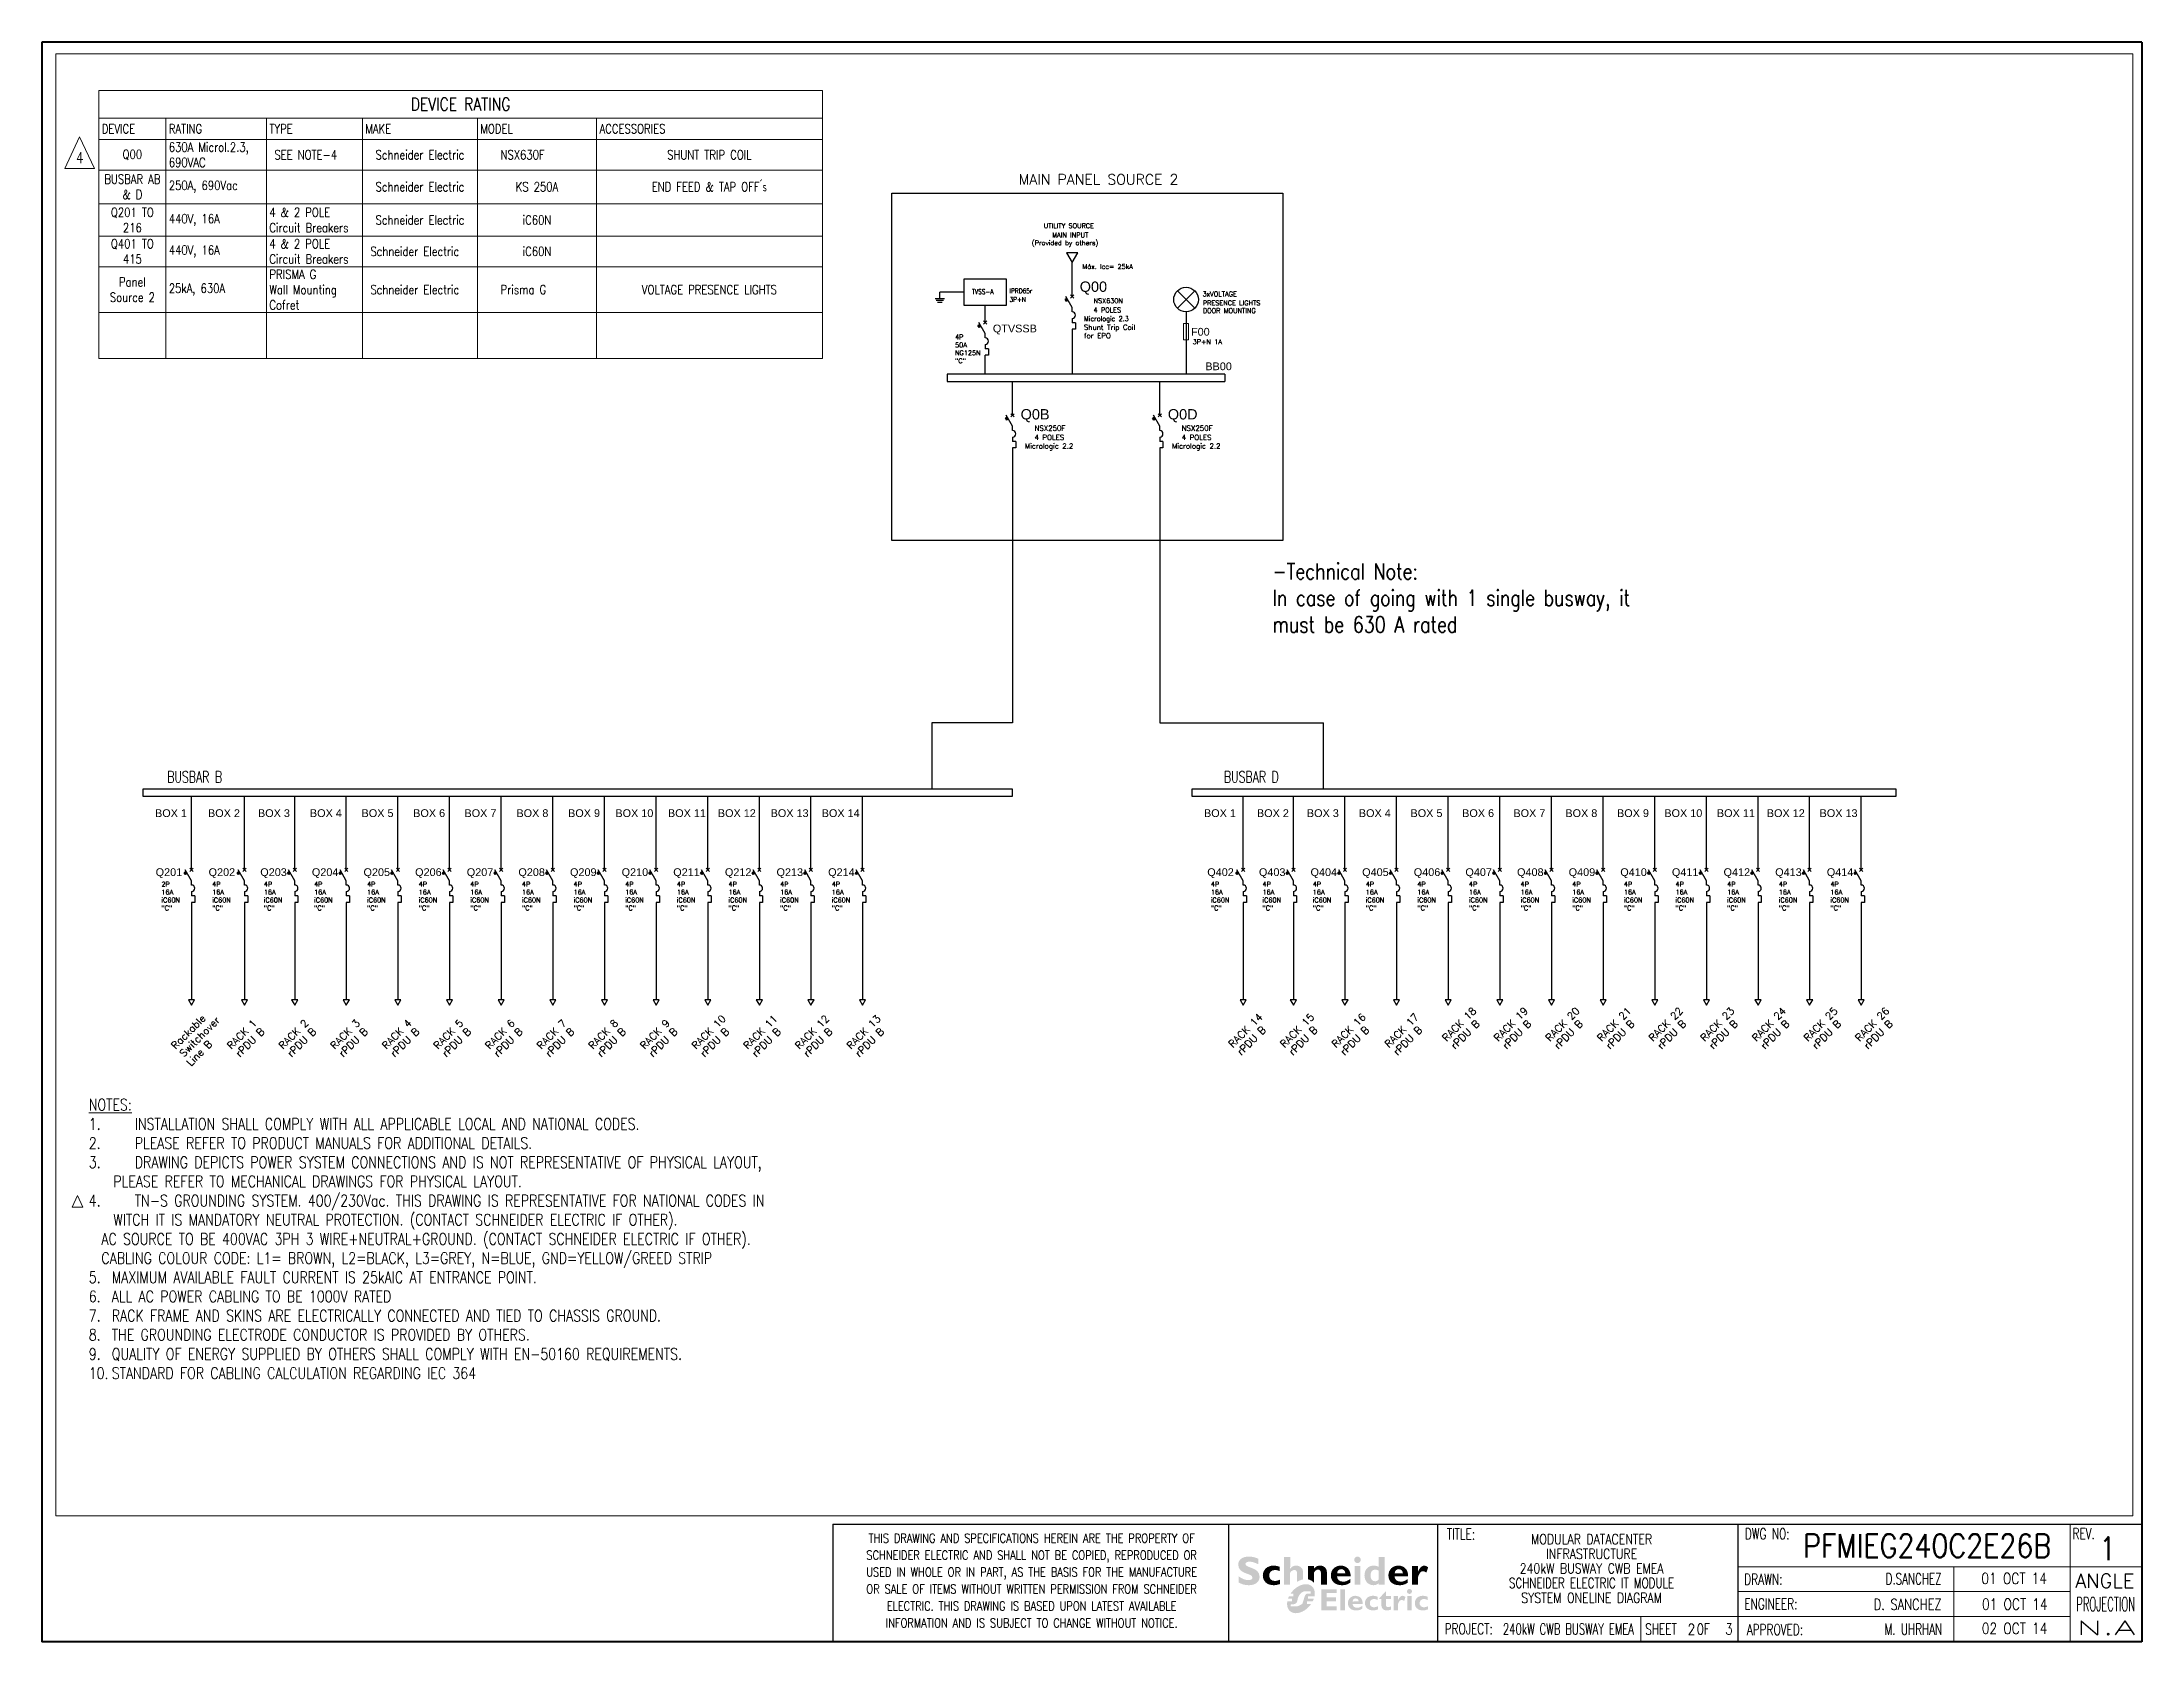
# Paper-space layout 'Single Mains (2)' of a CAD drawing. Header units: inches. Extents: x -2.3 to 8.2, y 0.2 to 8.3.
# The model-space entities are those that its viewports show. They can reach past a viewport. Long polylines and large blocks are cut down to what shows.
import ezdxf
from ezdxf.enums import TextEntityAlignment as Align

# ---------------------------------------------------------------- set-up
doc = ezdxf.new("R2010")
doc.units = ezdxf.units.IN
doc.header["$MEASUREMENT"] = 0
doc.linetypes.add('ACAD_ISO02W100', pattern=[15, 12, -3])
doc.linetypes.add('Caddy_Solid', pattern=[0])
doc.layers.get('0').update_dxf_attribs({"lineweight": 0, "plot": 0})
for name, color, linetype, lineweight in [('1', 7, 'Continuous', 13), ('G-ANNO-NOTES', 7, 'Continuous', 15), ('G-ANNO-TBTXT', 7, 'Continuous', 15), ('G-VIEW-VPORTS', 7, 'Continuous', 15)]:
    doc.layers.add(name, color=color, linetype=linetype, lineweight=lineweight)
for name, color, linetype in [('ATEXT', 7, 'Continuous'), ('DIBUIX', 7, 'Continuous'), ('G-MISC-TBLOCK', 84, 'Continuous'), ('Líneas', 122, 'Continuous'), ('TEXTE', 7, 'Continuous')]:
    doc.layers.add(name, color=color, linetype=linetype)
doc.styles.add('Estilo1', font='arial.ttf')
doc.styles.add('NORMAL', font='simplex', dxfattribs={"width": 0.7})
doc.styles.add('RomanS', font='romans.shx')
doc.styles.get("Standard").update_dxf_attribs({"font": 'romans.shx', "width": 0.8})

psp = doc.layouts.new('Single Mains (2)')

# ---------------------------------------------------------------- texts
at = {"layer": 'G-ANNO-NOTES', "attachment_point": 1}
for s, insert, char_height, width in [('4', (-2.169, 7.699), 0.0542, 2.77594), ('\\pi-0.1227,l0.1227;{\\LNOTES:\\P\\pi-0.115,l0.115,t0.115;}1.^IINSTALLATION SHALL COMPLY WITH ALL APPLICABLE LOCAL AND NATIONAL CODES.\\P2.^IPLEASE REFER TO PRODUCT MANUALS FOR ADDITIONAL DETAILS.\\P3.^IDRAWING DEPICTS POWER SYSTEM CONNECTIONS AND IS NOT REPRESENTATIVE OF PHYSICAL LAYOUT, PLEASE REFER TO MECHANICAL DRAWINGS FOR PHYSICAL LAYOUT.{\\L\\P}4.^ITN-S GROUNDING SYSTEM. 400/230Vac. THIS DRAWING IS REPRESENTATIVE FOR NATIONAL CODES IN WITCH IT IS MANDATORY NEUTRAL PROTECTION. (CONTACT SCHNEIDER ELECTRIC IF OTHER).\\P\\pi-0.1227,l0.1227,tz;  AC SOURCE TO BE 400VAC 3PH 3 WIRE+NEUTRAL+GROUND. (CONTACT SCHNEIDER ELECTRIC IF OTHER).\\P\\pi0,l0;  CABLING COLOUR CODE: L1= BROWN, L2=BLACK, L3=GREY, N=BLUE, GND=YELLOW/GREED STRIP\\P\\pi-0.115,l0.115,t0.115;5.^IMAXIMUM AVAILABLE FAULT CURRENT IS 25kAIC AT ENTRANCE POINT. \\P6.^IALL AC POWER CABLING TO BE 1000V RATED\\P7.^IRACK FRAME AND SKINS ARE ELECTRICALLY CONNECTED AND TIED TO CHASSIS GROUND.\\P8.^ITHE GROUNDING ELECTRODE CONDUCTOR IS PROVIDED BY OTHERS.\\P9.^IQUALITY OF ENERGY SUPPLIED BY OTHERS SHALL COMPLY WITH EN-50160 REQUIREMENTS. \\P10.^ISTANDARD FOR CABLING CALCULATION REGARDING IEC 364', (-2.105, 2.965), 0.0575, 3.83274)]:
    psp.add_mtext(s, dxfattribs=dict(at, insert=insert, char_height=char_height, width=width))

msp = doc.modelspace()

# ---------------------------------------------------------------- texts
at = {"layer": 'ATEXT', "char_height": 3, "width": 42.1793, "attachment_point": 4, "style": 'NORMAL'}
for s, insert in [('BUSBAR B', (92.01, 139.09)), ('BUSBAR D', (369.39, 139.09))]:
    msp.add_mtext(s, dxfattribs=dict(at, insert=insert))
at = {"layer": 'G-ANNO-NOTES', "insert": (382.15, 195.14), "char_height": 4.187, "width": 4923.7209, "attachment_point": 1}
msp.add_mtext('-Technical Note:\\PIn case of going with 1 single busway, it\\Pmust be 630 A rated', dxfattribs=at)
at = {"layer": 'Líneas', "color": 7}
for s, height, style, p in [('MAIN PANEL SOURCE 2', 2.7, 'NORMAL', (315.55, 294.6)), ('UTILITY SOURCE', 1.25, 'RomanS', (322.12, 283.13)), ('MAIN INPUT', 1.25, 'RomanS', (324.32, 280.71)), ('(Provided by others)', 1.25, 'RomanS', (318.97, 278.66)), ('Máx. Icc= 25kA', 1.25, 'RomanS', (332.26, 272.43)), ('NSX630N', 1.25, 'RomanS', (335.18, 263.45)), ('3xVOLTAGE ', 1.25, 'RomanS', (363.79, 265.23)), ('Micrologic 2.3', 1.25, 'RomanS', (332.65, 258.75)), ('4 POLES', 1.25, 'RomanS', (335.18, 261.03)), ('PRESENCE LIGHTS', 1.25, 'RomanS', (363.87, 262.88)), ('DOOR MOUNTING', 1.25, 'RomanS', (363.87, 260.85)), ('3P+N 1A', 1.25, 'RomanS', (361.21, 252.69)), ('Micrologic 2.2', 1.35, 'NORMAL', (317.14, 225.26)), ('4 POLES', 1.35, 'NORMAL', (319.68, 227.54)), ('NSX250F', 1.35, 'NORMAL', (319.68, 229.96)), ('Micrologic 2.2', 1.35, 'NORMAL', (355.78, 225.26)), ('4 POLES', 1.35, 'NORMAL', (358.32, 227.54)), ('NSX250F', 1.35, 'NORMAL', (358.32, 229.96))]:
    msp.add_text(s, height=height, dxfattribs=dict(at, style=style)).set_placement(p)
at = {"layer": 'Líneas', "color": 7, "style": 'RomanS', "width": 0.9}
for s, p in [('TVSS-A', (303.25, 265.84)), ('3P+N', (313.12, 263.8)), ('IPRD65r', (313.12, 266.05))]:
    msp.add_text(s, height=1.25, dxfattribs=at).set_placement(p)
at = {"layer": 'Líneas', "color": 3, "style": 'NORMAL'}
for s, p in [('for EPO', (332.65, 254.22)), ('Shunt Trip Coil', (332.65, 256.44))]:
    msp.add_text(s, height=1.35, dxfattribs=at).set_placement(p)
at = {"layer": 'Líneas', "color": 7, "style": 'NORMAL'}
for s, p in [('RACK 18', (427.85, 69.48)), ('RACK 19', (441.41, 69.48)), ('RACK 20', (454.96, 69.48)), ('RACK 21', (468.51, 69.48)), ('RACK 22', (482.06, 69.48)), ('RACK 23', (495.62, 69.48)), ('RACK 24', (509.17, 69.48)), ('RACK 25', (522.72, 69.48)), ('RACK 26', (536.27, 69.48)), ('Rackable', (94.18, 67.44)), ('Switchover', (96.39, 65.41)), ('RACK 1', (108.87, 67.44)), ('rPDU B', (111.09, 65.41)), ('RACK 2', (122.42, 67.44)), ('rPDU B', (124.64, 65.41)), ('RACK 3', (135.98, 67.44)), ('rPDU B', (138.19, 65.41)), ('RACK 4', (149.53, 67.44)), ('rPDU B', (151.74, 65.41)), ('RACK 5', (163.08, 67.44)), ('rPDU B', (165.3, 65.41)), ('RACK 6', (176.63, 67.44)), ('rPDU B', (178.85, 65.41)), ('RACK 7', (190.19, 67.44)), ('rPDU B', (192.4, 65.41)), ('RACK 8', (203.74, 67.44)), ('rPDU B', (205.95, 65.41)), ('RACK 9', (217.29, 67.44)), ('rPDU B', (219.51, 65.41)), ('RACK 10', (230.84, 67.44)), ('rPDU B', (233.06, 65.41)), ('RACK 11', (244.4, 67.44)), ('rPDU B', (246.61, 65.41)), ('RACK 12', (257.95, 67.44)), ('rPDU B', (260.16, 65.41)), ('RACK 13', (271.5, 67.44)), ('rPDU B', (273.72, 65.41)), ('RACK 14', (371.74, 67.86)), ('rPDU B', (373.96, 65.83)), ('RACK 15', (385.3, 67.86)), ('rPDU B', (387.51, 65.83)), ('RACK 16', (398.85, 67.86)), ('rPDU B', (401.06, 65.83)), ('RACK 17', (412.75, 67.86)), ('rPDU B', (414.97, 65.83)), ('rPDU B', (430.07, 67.45)), ('rPDU B', (443.62, 67.45)), ('rPDU B', (457.17, 67.45)), ('rPDU B', (470.73, 67.45)), ('rPDU B', (484.28, 67.45)), ('rPDU B', (497.83, 67.45)), ('rPDU B', (511.38, 67.45)), ('rPDU B', (524.93, 67.45)), ('rPDU B', (538.49, 67.45)), ('Line B', (98.21, 62.99))]:
    msp.add_text(s, height=1.925, rotation=45, dxfattribs=at).set_placement(p)
at = {"layer": 'Líneas', "color": 7, "char_height": 1.25, "width": 1.8322, "attachment_point": 1, "style": 'RomanS'}
for s, insert in [('4P\\P50A\\PNG125N "C"', (298.83, 255.2)), ('2P\\P16A\\PiC60N "C"', (90.49, 111.56)), ('4P\\P16A\\PiC60N\\P"C"', (103.82, 111.56)), ('4P\\P16A\\PiC60N\\P"C"', (117.37, 111.56)), ('4P\\P16A\\PiC60N\\P"C"', (130.57, 111.56)), ('4P\\P16A\\PiC60N\\P"C"', (144.48, 111.56)), ('4P\\P16A\\PiC60N\\P"C"', (158.03, 111.56)), ('4P\\P16A\\PiC60N\\P"C"', (171.58, 111.56)), ('4P\\P16A\\PiC60N\\P"C"', (185.14, 111.56)), ('4P\\P16A\\PiC60N\\P"C"', (198.69, 111.56)), ('4P\\P16A\\PiC60N\\P"C"', (212.24, 111.56)), ('4P\\P16A\\PiC60N\\P"C"', (225.79, 111.56)), ('4P\\P16A\\PiC60N\\P"C"', (239.35, 111.56)), ('4P\\P16A\\PiC60N\\P"C"', (252.9, 111.56)), ('4P\\P16A\\PiC60N\\P"C"', (266.45, 111.56)), ('4P\\P16A\\PiC60N\\P"C"', (365.97, 111.56)), ('4P\\P16A\\PiC60N\\P"C"', (379.52, 111.56)), ('4P\\P16A\\PiC60N\\P"C"', (392.72, 111.56)), ('4P\\P16A\\PiC60N\\P"C"', (406.63, 111.56)), ('4P\\P16A\\PiC60N\\P"C"', (420.18, 111.56)), ('4P\\P16A\\PiC60N\\P"C"', (433.73, 111.56)), ('4P\\P16A\\PiC60N\\P"C"', (447.29, 111.56)), ('4P\\P16A\\PiC60N\\P"C"', (460.84, 111.56)), ('4P\\P16A\\PiC60N\\P"C"', (474.39, 111.56)), ('4P\\P16A\\PiC60N\\P"C"', (487.94, 111.56)), ('4P\\P16A\\PiC60N\\P"C"', (501.5, 111.56)), ('4P\\P16A\\PiC60N\\P"C"', (515.05, 111.56)), ('4P\\P16A\\PiC60N\\P"C"', (528.6, 111.56))]:
    msp.add_mtext(s, dxfattribs=dict(at, insert=insert))
at = {"layer": 'TEXTE', "color": 42, "style": 'Estilo1'}
for s, height, p in [('Q00', 2.718, (331.55, 266.42)), ('QTVSSB', 2.038, (308.75, 255.78)), ('F00', 2.038, (360.76, 254.92)), ('BB00', 2.038, (364.52, 245.85)), ('Q0B', 2.718, (316.04, 232.92)), ('Q0D', 2.718, (354.68, 232.92)), ('BOX 1', 2.038, (88.82, 128.56)), ('BOX 2', 2.038, (102.72, 128.56)), ('BOX 3', 2.038, (115.84, 128.56)), ('BOX 4', 2.038, (129.47, 128.56)), ('BOX 5', 2.038, (143.03, 128.56)), ('BOX 6', 2.038, (156.58, 128.56)), ('BOX 7', 2.038, (170.04, 128.56)), ('BOX 8', 2.038, (183.68, 128.56)), ('BOX 9', 2.038, (197.24, 128.56)), ('BOX 10', 2.038, (209.66, 128.56)), ('BOX 11', 2.038, (223.46, 128.56)), ('BOX 12', 2.038, (236.56, 128.56)), ('BOX 13', 2.038, (250.41, 128.56)), ('BOX 14', 2.038, (263.82, 128.56)), ('BOX 1', 2.038, (364.17, 128.56)), ('BOX 2', 2.038, (378.07, 128.56)), ('BOX 3', 2.038, (391.18, 128.56)), ('BOX 4', 2.038, (404.82, 128.56)), ('BOX 5', 2.038, (418.38, 128.56)), ('BOX 6', 2.038, (431.93, 128.56)), ('BOX 7', 2.038, (445.39, 128.56)), ('BOX 8', 2.038, (459.03, 128.56)), ('BOX 9', 2.038, (472.59, 128.56)), ('BOX 10', 2.038, (485.01, 128.56)), ('BOX 11', 2.038, (498.81, 128.56)), ('BOX 12', 2.038, (511.91, 128.56)), ('BOX 13', 2.038, (525.76, 128.56)), ('Q201', 2.038, (88.98, 113.07)), ('Q202', 2.038, (102.88, 113.07)), ('Q203', 2.038, (116.44, 113.07)), ('Q204', 2.038, (129.99, 113.07)), ('Q205', 2.038, (143.54, 113.07)), ('Q206', 2.038, (157.09, 113.07)), ('Q207', 2.038, (170.65, 113.07)), ('Q208', 2.038, (184.2, 113.07)), ('Q209', 2.038, (197.75, 113.07)), ('Q210', 2.038, (211.3, 113.07)), ('Q211', 2.038, (224.85, 113.07)), ('Q212', 2.038, (238.41, 113.07)), ('Q213', 2.038, (251.96, 113.07)), ('Q214', 2.038, (265.51, 113.07)), ('Q402', 2.038, (365.03, 113.07)), ('Q403', 2.038, (378.59, 113.07)), ('Q404', 2.038, (392.14, 113.07)), ('Q405', 2.038, (405.69, 113.07)), ('Q406', 2.038, (419.24, 113.07)), ('Q407', 2.038, (432.79, 113.07)), ('Q408', 2.038, (446.35, 113.07)), ('Q409', 2.038, (459.9, 113.07)), ('Q410', 2.038, (473.45, 113.07)), ('Q411', 2.038, (487, 113.07)), ('Q412', 2.038, (500.56, 113.07)), ('Q413', 2.038, (514.11, 113.07)), ('Q414', 2.038, (527.66, 113.07))]:
    msp.add_text(s, height=height, dxfattribs=at).set_placement(p)

# ---------------------------------------------------------------- blocks, each defined once
blk = doc.blocks.new('S-TITLE-METRIC A4-LAND')
at = {"layer": 'G-ANNO-NOTES'}
h = blk.add_hatch(color=84, dxfattribs=at)
edge = h.paths.add_edge_path()
edge.add_spline(control_points=[(54.02, 9.78), (53.51, 10.01), (53.2, 10.1), (52.9, 10.1), (52.58, 10.1), (52.38, 9.98), (52.38, 9.81), (52.38, 9.27), (54.18, 9.42), (54.18, 8.19), (54.18, 7.51), (53.61, 7.11), (52.82, 7.11), (52.2, 7.11), (51.89, 7.27), (51.54, 7.45), (51.54, 7.45), (51.54, 8.22), (51.54, 8.22), (52.05, 7.88), (52.36, 7.76), (52.75, 7.76), (53.09, 7.76), (53.27, 7.88), (53.27, 8.09), (53.27, 8.67), (51.47, 8.46), (51.47, 9.73), (51.47, 10.34), (52, 10.75), (52.82, 10.75), (53.21, 10.75), (53.57, 10.67), (54.02, 10.47), (54.02, 10.47), (54.02, 9.78), (54.02, 9.78)], knot_values=[0, 0, 0, 0, 1, 1, 1, 2, 2, 2, 3, 3, 3, 4, 4, 4, 5, 5, 5, 6, 6, 6, 7, 7, 7, 8, 8, 8, 9, 9, 9, 10, 10, 10, 11, 11, 11, 12, 12, 12, 12], degree=3, periodic=0)
h = blk.add_hatch(color=84, dxfattribs=at)
edge = h.paths.add_edge_path()
edge.add_line((58.19, 8.87), (58.34, 8.97))
edge.add_line((58.34, 8.97), (58.51, 9.04))
edge.add_line((58.51, 9.04), (58.71, 9.04))
edge.add_line((58.71, 9.04), (58.83, 8.95))
edge.add_line((58.83, 8.95), (58.91, 8.81))
edge.add_line((58.91, 8.81), (58.95, 8.54))
edge.add_line((58.95, 8.54), (58.95, 7.54))
edge.add_spline(control_points=[(58.95, 7.54), (59.17, 7.67), (59.39, 7.77), (59.65, 7.84), (59.68, 7.84), (59.71, 7.85)], knot_values=[10.16463, 10.16463, 10.16463, 10.16463, 10.537654, 10.537654, 10.589988, 10.589988, 10.589988, 10.589988], degree=3, periodic=0)
edge.add_line((59.71, 7.85), (59.71, 8.75))
edge.add_line((59.71, 8.75), (59.69, 8.9))
edge.add_line((59.69, 8.9), (59.64, 9.1))
edge.add_line((59.64, 9.1), (59.53, 9.29))
edge.add_line((59.53, 9.29), (59.4, 9.41))
edge.add_line((59.4, 9.41), (59.23, 9.52))
edge.add_line((59.23, 9.52), (59.05, 9.58))
edge.add_line((59.05, 9.58), (58.84, 9.61))
edge.add_line((58.84, 9.61), (58.71, 9.61))
edge.add_line((58.71, 9.61), (58.56, 9.56))
edge.add_line((58.56, 9.56), (58.43, 9.52))
edge.add_line((58.43, 9.52), (58.32, 9.45))
edge.add_line((58.32, 9.45), (58.22, 9.36))
edge.add_line((58.22, 9.36), (58.13, 9.28))
edge.add_line((58.13, 9.28), (58.06, 9.2))
edge.add_line((58.06, 9.2), (58.08, 10.7))
edge.add_line((58.08, 10.7), (57.29, 10.7))
edge.add_line((57.29, 10.7), (57.29, 7.16))
edge.add_line((57.29, 7.16), (58.06, 7.16))
edge.add_line((58.06, 7.16), (58.06, 8.69))
edge.add_line((58.06, 8.69), (58.19, 8.87))
h = blk.add_hatch(color=84, dxfattribs=at)
edge = h.paths.add_edge_path()
edge.add_spline(control_points=[(67.03, 10.33), (67.03, 10.1), (66.84, 9.92), (66.61, 9.92), (66.38, 9.92), (66.2, 10.1), (66.2, 10.33), (66.2, 10.56), (66.38, 10.75), (66.61, 10.75), (66.84, 10.75), (67.03, 10.56), (67.03, 10.33)], knot_values=[0, 0, 0, 0, 1, 1, 1, 2, 2, 2, 3, 3, 3, 4, 4, 4, 4], degree=3, periodic=0)
edge = h.paths.add_edge_path()
edge.add_spline(control_points=[(66.99, 7.16), (66.99, 7.16), (66.24, 7.16), (66.24, 7.16), (66.24, 7.16), (66.24, 9.55), (66.24, 9.55), (66.24, 9.55), (66.99, 9.55), (66.99, 9.55), (66.99, 9.55), (66.99, 7.16), (66.99, 7.16), (66.99, 7.16), (66.99, 7.16), (66.99, 7.16)], knot_values=[0, 0, 0, 0, 1, 1, 1, 2, 2, 2, 3, 3, 3, 4, 4, 4, 5, 5, 5, 5], degree=3, periodic=0)
h = blk.add_hatch(color=84, dxfattribs=at)
edge = h.paths.add_edge_path()
edge.add_spline(control_points=[(70.05, 7.16), (70.05, 7.16), (69.29, 7.16), (69.29, 7.16), (69.29, 7.16), (69.29, 7.35), (69.29, 7.35), (69.08, 7.18), (68.88, 7.11), (68.63, 7.11), (67.98, 7.11), (67.5, 7.64), (67.5, 8.36), (67.5, 9.09), (67.98, 9.6), (68.67, 9.6), (68.89, 9.6), (69.09, 9.55), (69.29, 9.45), (69.29, 9.45), (69.29, 10.7), (69.29, 10.7), (69.29, 10.7), (70.05, 10.7), (70.05, 10.7), (70.05, 10.7), (70.05, 7.16), (70.05, 7.16)], knot_values=[0, 0, 0, 0, 1, 1, 1, 2, 2, 2, 3, 3, 3, 4, 4, 4, 5, 5, 5, 6, 6, 6, 7, 7, 7, 8, 8, 8, 9, 9, 9, 9], degree=3, periodic=0)
edge = h.paths.add_edge_path(flags=16)
edge.add_spline(control_points=[(69.29, 8.96), (69.18, 9.03), (69.01, 9.1), (68.87, 9.1), (68.49, 9.1), (68.27, 8.82), (68.27, 8.34), (68.27, 7.9), (68.49, 7.61), (68.84, 7.61), (69.01, 7.61), (69.14, 7.67), (69.29, 7.81), (69.29, 7.81), (69.29, 8.96), (69.29, 8.96), (69.29, 8.96), (69.29, 8.96), (69.29, 8.96)], knot_values=[0, 0, 0, 0, 1, 1, 1, 2, 2, 2, 3, 3, 3, 4, 4, 4, 5, 5, 5, 6, 6, 6, 6], degree=3, periodic=0)
h = blk.add_hatch(color=84, dxfattribs=at)
edge = h.paths.add_edge_path()
edge.add_spline(control_points=[(56.79, 7.27), (56.49, 7.16), (56.23, 7.11), (55.98, 7.11), (55.14, 7.11), (54.59, 7.6), (54.59, 8.35), (54.59, 9.08), (55.16, 9.6), (55.95, 9.6), (56.19, 9.6), (56.5, 9.54), (56.75, 9.44), (56.75, 9.44), (56.75, 8.88), (56.75, 8.88), (56.56, 8.99), (56.33, 9.04), (56.14, 9.04), (55.69, 9.04), (55.4, 8.77), (55.4, 8.35), (55.4, 7.93), (55.68, 7.65), (56.11, 7.65), (56.3, 7.65), (56.46, 7.69), (56.79, 7.81), (56.79, 7.81), (56.79, 7.27), (56.79, 7.27)], knot_values=[0, 0, 0, 0, 1, 1, 1, 2, 2, 2, 3, 3, 3, 4, 4, 4, 5, 5, 5, 6, 6, 6, 7, 7, 7, 8, 8, 8, 9, 9, 9, 10, 10, 10, 10], degree=3, periodic=0)
h = blk.add_hatch(color=84, dxfattribs=at)
edge = h.paths.add_edge_path()
edge.add_line((61.56, 9.09), (61.7, 9.09))
edge.add_line((61.7, 9.09), (61.8, 9.04))
edge.add_line((61.8, 9.04), (61.87, 8.98))
edge.add_line((61.87, 8.98), (61.93, 8.9))
edge.add_line((61.93, 8.9), (61.95, 8.79))
edge.add_line((61.95, 8.79), (61.97, 8.7))
edge.add_line((61.97, 8.7), (61.97, 7.16))
edge.add_line((61.97, 7.16), (62.73, 7.16))
edge.add_line((62.73, 7.16), (62.73, 8.68))
edge.add_line((62.73, 8.68), (62.72, 8.83))
edge.add_line((62.72, 8.83), (62.7, 8.96))
edge.add_line((62.7, 8.96), (62.67, 9.08))
edge.add_line((62.67, 9.08), (62.63, 9.16))
edge.add_line((62.63, 9.16), (62.57, 9.26))
edge.add_line((62.57, 9.26), (62.52, 9.33))
edge.add_line((62.52, 9.33), (62.45, 9.4))
edge.add_line((62.45, 9.4), (62.38, 9.44))
edge.add_line((62.38, 9.44), (62.3, 9.49))
edge.add_line((62.3, 9.49), (62.23, 9.53))
edge.add_line((62.23, 9.53), (62.14, 9.56))
edge.add_line((62.14, 9.56), (62.05, 9.58))
edge.add_line((62.05, 9.58), (61.94, 9.6))
edge.add_line((61.94, 9.6), (61.78, 9.6))
edge.add_line((61.78, 9.6), (61.67, 9.58))
edge.add_line((61.67, 9.58), (61.58, 9.56))
edge.add_line((61.58, 9.56), (61.51, 9.54))
edge.add_line((61.51, 9.54), (61.44, 9.51))
edge.add_line((61.44, 9.51), (61.37, 9.47))
edge.add_line((61.37, 9.47), (61.29, 9.41))
edge.add_line((61.29, 9.41), (61.24, 9.37))
edge.add_line((61.24, 9.37), (61.19, 9.33))
edge.add_line((61.19, 9.33), (61.13, 9.27))
edge.add_line((61.13, 9.27), (61.08, 9.21))
edge.add_line((61.08, 9.21), (61.08, 9.55))
edge.add_line((61.08, 9.55), (60.32, 9.55))
edge.add_line((60.32, 9.55), (60.32, 7.86))
edge.add_spline(control_points=[(60.32, 7.86), (60.62, 7.8), (60.89, 7.65), (61.08, 7.42)], knot_values=[9.293762, 9.293762, 9.293762, 9.293762, 9.823009, 9.823009, 9.823009, 9.823009], degree=3, periodic=0)
edge.add_line((61.08, 7.42), (61.08, 8.7))
edge.add_line((61.08, 8.7), (61.17, 8.82))
edge.add_line((61.17, 8.82), (61.25, 8.92))
edge.add_line((61.25, 8.92), (61.34, 9))
edge.add_line((61.34, 9), (61.43, 9.06))
edge.add_line((61.43, 9.06), (61.56, 9.09))
h = blk.add_hatch(color=84, dxfattribs=at)
edge = h.paths.add_edge_path()
edge.add_spline(control_points=[(65.69, 7.43), (65.26, 7.11), (64.81, 7.11), (64.62, 7.11), (63.78, 7.11), (63.23, 7.6), (63.23, 8.35), (63.23, 9.08), (63.76, 9.6), (64.5, 9.6), (65.19, 9.6), (65.77, 9.11), (65.74, 8.23), (65.74, 8.23), (64.01, 8.23), (64.01, 8.23), (64.04, 7.81), (64.33, 7.56), (64.8, 7.56), (65.11, 7.56), (65.34, 7.65), (65.69, 7.9), (65.69, 7.9), (65.69, 7.43), (65.69, 7.43)], knot_values=[0, 0, 0, 0, 1, 1, 1, 2, 2, 2, 3, 3, 3, 4, 4, 4, 5, 5, 5, 6, 6, 6, 7, 7, 7, 8, 8, 8, 8], degree=3, periodic=0)
edge = h.paths.add_edge_path(flags=16)
edge.add_spline(control_points=[(65.07, 8.63), (65.04, 8.96), (64.84, 9.15), (64.55, 9.15), (64.25, 9.15), (64.06, 8.96), (64.03, 8.63), (64.03, 8.63), (65.07, 8.63), (65.07, 8.63), (65.07, 8.63), (65.07, 8.63), (65.07, 8.63)], knot_values=[0, 0, 0, 0, 1, 1, 1, 2, 2, 2, 3, 3, 3, 4, 4, 4, 4], degree=3, periodic=0)
h = blk.add_hatch(color=84, dxfattribs=at)
edge = h.paths.add_edge_path()
edge.add_spline(control_points=[(73, 7.43), (72.57, 7.11), (72.12, 7.11), (71.93, 7.11), (71.09, 7.11), (70.54, 7.6), (70.54, 8.35), (70.54, 9.08), (71.07, 9.6), (71.81, 9.6), (72.5, 9.6), (73.08, 9.11), (73.04, 8.23), (73.04, 8.23), (71.32, 8.23), (71.32, 8.23), (71.35, 7.81), (71.64, 7.56), (72.11, 7.56), (72.41, 7.56), (72.65, 7.65), (73, 7.9), (73, 7.9), (73, 7.43), (73, 7.43)], knot_values=[0, 0, 0, 0, 1, 1, 1, 2, 2, 2, 3, 3, 3, 4, 4, 4, 5, 5, 5, 6, 6, 6, 7, 7, 7, 8, 8, 8, 8], degree=3, periodic=0)
edge = h.paths.add_edge_path(flags=16)
edge.add_spline(control_points=[(72.38, 8.63), (72.35, 8.96), (72.15, 9.15), (71.86, 9.15), (71.56, 9.15), (71.37, 8.96), (71.34, 8.63), (71.34, 8.63), (72.38, 8.63), (72.38, 8.63), (72.38, 8.63), (72.38, 8.63), (72.38, 8.63)], knot_values=[0, 0, 0, 0, 1, 1, 1, 2, 2, 2, 3, 3, 3, 4, 4, 4, 4], degree=3, periodic=0)
h = blk.add_hatch(color=84, dxfattribs=at)
edge = h.paths.add_edge_path()
edge.add_spline(control_points=[(74.31, 8.87), (74.31, 8.87), (74.32, 8.87), (74.32, 8.87), (74.54, 9.37), (74.79, 9.6), (75.08, 9.6), (75.23, 9.6), (75.36, 9.54), (75.58, 9.38), (75.58, 9.38), (75.37, 8.72), (75.37, 8.72), (75.17, 8.84), (75.04, 8.89), (74.93, 8.89), (74.65, 8.89), (74.47, 8.63), (74.31, 8.19), (74.31, 8.19), (74.31, 7.16), (74.31, 7.16), (74.31, 7.16), (73.55, 7.16), (73.55, 7.16), (73.55, 7.16), (73.55, 9.55), (73.55, 9.55), (73.55, 9.55), (74.31, 9.55), (74.31, 9.55), (74.31, 9.55), (74.31, 8.87), (74.31, 8.87)], knot_values=[0, 0, 0, 0, 1, 1, 1, 2, 2, 2, 3, 3, 3, 4, 4, 4, 5, 5, 5, 6, 6, 6, 7, 7, 7, 8, 8, 8, 9, 9, 9, 10, 10, 10, 11, 11, 11, 11], degree=3, periodic=0)
h = blk.add_hatch(color=84, dxfattribs=at)
h.paths.add_polyline_path([(58.14, 4.43), (58.36, 4.43), (58.55, 4.43), (58.74, 4.43), (58.99, 4.44), (59.21, 4.52), (59.39, 4.61), (59.6, 4.75), (59.67, 4.93), (59.75, 5.15), (59.81, 5.38), (59.87, 5.6), (59.96, 5.81), (60.05, 5.95), (60.18, 6.02), (60.38, 6.02), (60.52, 6.03), (60.67, 6.03), (60.67, 6.32), (60.56, 6.33), (60.38, 6.33), (60.18, 6.33), (59.98, 6.34), (59.81, 6.32), (59.68, 6.27), (59.53, 6.2), (59.4, 6.07), (59.31, 5.97), (59.2, 5.82), (59.13, 5.68), (59.06, 5.53), (59.02, 5.35), (58.99, 5.21), (58.95, 5.04), (58.91, 4.93), (58.84, 4.84), (58.71, 4.76), (58.59, 4.71), (58.44, 4.68), (58.27, 4.67), (58.14, 4.66)], flags=16)
edge = h.paths.add_edge_path()
edge.add_ellipse((59.43, 5.4), major_axis=(-1.39, -1.58), ratio=0.683074, start_angle=311.4507, end_angle=460.2214)
edge.add_line((60.74, 4.74), (60.2, 4.74))
edge.add_line((60.2, 4.74), (60.2, 5.07))
edge.add_line((60.2, 5.07), (60.93, 5.07))
edge.add_ellipse((59.43, 5.4), major_axis=(-1.39, -1.58), ratio=0.683074, start_angle=470.8661, end_angle=480.8539)
edge.add_line((61.07, 5.39), (60.32, 5.39))
edge.add_line((60.32, 5.39), (60.32, 5.71))
edge.add_line((60.32, 5.71), (61.16, 5.71))
edge.add_ellipse((59.43, 5.4), major_axis=(-1.39, -1.58), ratio=0.683074, start_angle=490.9036, end_angle=641.3708)
edge.add_line((58.1, 6.02), (58.45, 6.02))
edge.add_line((58.45, 6.02), (58.45, 5.71))
edge.add_line((58.45, 5.71), (57.92, 5.71))
edge.add_ellipse((59.43, 5.4), major_axis=(-1.39, -1.58), ratio=0.683074, start_angle=291.4132, end_angle=301.1584)
edge.add_line((57.79, 5.4), (58.3, 5.4))
edge.add_line((58.3, 5.4), (58.3, 5.07))
edge.add_line((58.3, 5.07), (57.7, 5.07))
h = blk.add_hatch(color=84, dxfattribs=at)
h.paths.add_polyline_path([(63.96, 6.11), (63.96, 6.6), (62.03, 6.6), (62.03, 3.94), (63.98, 3.94), (63.98, 4.43), (62.69, 4.43), (62.69, 5.07), (63.9, 5.07), (63.9, 5.55), (62.69, 5.55), (62.69, 6.11)])
h.paths.add_polyline_path([(64.44, 3.94), (65.01, 3.94), (65.01, 6.6), (64.44, 6.6)])
h.paths.add_polyline_path([(65.95, 5.7), (65.67, 5.51), (65.47, 5.22), (65.41, 5.01), (65.39, 4.83), (65.42, 4.62), (65.47, 4.45), (65.56, 4.3), (65.68, 4.16), (65.83, 4.05), (66.01, 3.97), (66.21, 3.92), (66.45, 3.9), (66.6, 3.91), (66.77, 3.94), (67, 4), (67.24, 4.14), (67.24, 4.5), (67.06, 4.38), (66.9, 4.3), (66.58, 4.24), (66.33, 4.28), (66.15, 4.37), (66.04, 4.53), (65.99, 4.74), (67.27, 4.74), (67.26, 5), (67.21, 5.19), (67.13, 5.36), (67.02, 5.51), (66.89, 5.62), (66.71, 5.7), (66.34, 5.77), (66.14, 5.75)])
h.paths.add_polyline_path([(66.23, 5.41), (66.39, 5.43), (66.53, 5.41), (66.65, 5.33), (66.73, 5.21), (66.77, 5.05), (66, 5.04), (66.03, 5.21), (66.12, 5.33)], flags=16)
h.paths.add_polyline_path([(68.26, 5.73), (68.05, 5.65), (67.84, 5.51), (67.7, 5.33), (67.6, 5.12), (67.56, 4.89), (67.58, 4.63), (67.66, 4.41), (67.78, 4.21), (67.96, 4.08), (68.17, 3.97), (68.42, 3.92), (68.61, 3.91), (68.8, 3.92), (69.21, 4.03), (69.21, 4.43), (69.2, 4.43), (69.04, 4.37), (68.88, 4.33), (68.75, 4.31), (68.67, 4.31), (68.53, 4.33), (68.31, 4.45), (68.19, 4.67), (68.18, 4.95), (68.28, 5.18), (68.49, 5.32), (68.63, 5.35), (68.75, 5.35), (68.89, 5.34), (69.18, 5.23), (69.18, 5.65), (69.13, 5.67), (69.04, 5.7), (68.65, 5.77), (68.6, 5.77), (68.58, 5.77), (68.52, 5.77)])
h.paths.add_polyline_path([(70.22, 5.74), (70.22, 6.31), (70.16, 6.31), (69.4, 5.46), (69.4, 5.35), (69.65, 5.35), (69.65, 4.56), (69.66, 4.46), (69.7, 4.31), (69.82, 4.1), (70.01, 3.97), (70.25, 3.91), (70.37, 3.9), (70.43, 3.91), (70.54, 3.92), (70.79, 3.98), (70.85, 4.01), (70.88, 4.03), (70.88, 4.38), (70.87, 4.42), (70.77, 4.38), (70.6, 4.33), (70.41, 4.33), (70.32, 4.38), (70.26, 4.45), (70.23, 4.56), (70.22, 4.64), (70.22, 5.35), (70.88, 5.35), (70.88, 5.74)])
h.paths.add_polyline_path([(71.19, 3.94), (71.75, 3.94), (71.75, 4.72), (71.81, 4.86), (71.95, 5.1), (72.12, 5.23), (72.22, 5.24), (72.27, 5.24), (72.37, 5.21), (72.55, 5.11), (72.71, 5.61), (72.59, 5.69), (72.47, 5.75), (72.35, 5.77), (72.15, 5.73), (71.96, 5.56), (71.75, 5.22), (71.75, 5.74), (71.19, 5.74)])
h.paths.add_polyline_path([(73.53, 6.32, 1), (72.9, 6.32, 1)])
h.paths.add_polyline_path([(72.93, 3.94), (73.49, 3.94), (73.49, 5.74), (72.93, 5.74)])
h.paths.add_polyline_path([(74.51, 4.95), (74.62, 5.18), (74.83, 5.32), (74.96, 5.35), (75.08, 5.35), (75.23, 5.34), (75.52, 5.23), (75.52, 5.65), (75.46, 5.67), (75.37, 5.7), (74.98, 5.77), (74.94, 5.77), (74.92, 5.77), (74.86, 5.77), (74.59, 5.73), (74.38, 5.65), (74.17, 5.51), (74.03, 5.33), (73.94, 5.12), (73.9, 4.89), (73.91, 4.63), (73.99, 4.41), (74.12, 4.21), (74.29, 4.08), (74.51, 3.97), (74.76, 3.92), (74.95, 3.91), (75.14, 3.92), (75.55, 4.03), (75.55, 4.43), (75.53, 4.43), (75.38, 4.37), (75.22, 4.33), (75.09, 4.31), (75.01, 4.31), (74.87, 4.33), (74.65, 4.45), (74.52, 4.67)])
at = {"layer": 'G-MISC-TBLOCK'}
for p, q in [((0, 14.87), (166.23, 14.87)), ((0, 14.87), (0, 0)), ((50.25, 14.87), (50.25, 0)), ((76.79, 14.87), (76.79, 0)), ((114.93, 14.87), (114.93, 0))]:
    blk.add_line(p, q, dxfattribs=at)
at = {"layer": 'G-MISC-TBLOCK', "lineweight": 9}
for p, q in [((157.11, 14.87), (157.11, -0.1)), ((166.23, 9.46), (114.93, 9.46)), ((142.33, 9.46), (142.33, 0)), ((157.11, 6.31), (114.93, 6.31)), ((157.11, 3.15), (76.79, 3.15)), ((102.6, 3.15), (102.6, 0))]:
    blk.add_line(p, q, dxfattribs=at)
at = {"layer": 'G-ANNO-TBTXT', "lineweight": 15, "width": 0.8, "flags": 4}
for tag, height, p in [('TB15A', 1.27, (96.34, 12.97)), ('TB15B', 1.27, (96.34, 11.11)), ('TB01B', 2.96, (161.88, 11.76)), ('TB15C', 1.27, (96.34, 9.25)), ('TB15D', 1.27, (96.34, 7.39)), ('TB02B', 1.42, (149.99, 7.99)), ('TB15E', 1.27, (96.34, 5.53)), ('TB03B', 1.42, (150.08, 4.71)), ('TB12B', 1.42, (108.99, 1.5)), ('TB12C', 1.42, (113.79, 1.56)), ('TB04B', 1.42, (150.05, 1.64))]:
    blk.add_attdef(tag, text='', height=height, dxfattribs=at).set_placement(p, align=Align.MIDDLE_CENTER)
at = {"layer": 'G-ANNO-TBTXT', "lineweight": 15}
for tag, height, width, flags, p, p2 in [('TB01A', 2.96, 3.286132, 4, (123.21, 10.65), (154.71, 10.65)), ('TB09A', 1.78, 1.093718, 12, (157.75, 6.76), (165.28, 6.76)), ('TB09B', 1.78, 2.321552, 4, (157.88, 3.82), (165.37, 3.82)), ('TB12A', 1.42, 0.595284, 8, (85.08, 0.85), (101.72, 0.85)), ('TB09C', 1.78, 0.873365, 4, (157.9, 0.8), (165.39, 0.8))]:
    blk.add_attdef(tag, text='', height=height, dxfattribs=dict(at, width=width, flags=flags)).set_placement(p, p2, align=Align.FIT)
at = {"layer": 'G-ANNO-TBTXT', "lineweight": 15, "width": 0.8, "flags": 4}
for tag, p in [('TB02A', (140.77, 7.93)), ('TB03A', (140.77, 4.67)), ('TB04A', (140.85, 1.53))]:
    blk.add_attdef(tag, text='', height=1.42, dxfattribs=at).set_placement(p, align=Align.MIDDLE_RIGHT)
at = {"layer": 'G-MISC-TBLOCK', "lineweight": 9, "width": 0.7}
blk.add_text('TITLE:', height=1.394, rotation=0.0625, dxfattribs=at).set_placement((77.95, 14.3), align=Align.TOP_LEFT)
for s, p in [('DWG NO:', (115.8, 14.34)), ('DRAWN:', (115.74, 8.56))]:
    blk.add_text(s, height=1.394, dxfattribs=at).set_placement(p, align=Align.TOP_LEFT)
for s, p in [('REV.', (157.42, 13.67)), ('ENGINEER:', (115.75, 4.74)), ('PROJECT:', (77.69, 1.57)), ('SHEET   OF', (103.15, 1.53)), ('APPROVED:', (116.05, 1.47))]:
    blk.add_text(s, height=1.394, dxfattribs=at).set_placement(p, align=Align.MIDDLE_LEFT)
at = {"layer": 'G-MISC-TBLOCK', "lineweight": 9, "insert": (25.23, 7.7), "char_height": 1.143, "attachment_point": 5, "line_spacing_factor": 1.13}
blk.add_mtext('THIS DRAWING AND SPECIFICATIONS HEREIN ARE THE PROPERTY OF\\PSCHNEIDER ELECTRIC AND SHALL NOT BE COPIED, REPRODUCED OR\\PUSED IN WHOLE OR IN PART, AS THE BASIS FOR THE MANUFACTURE\\POR SALE OF ITEMS WITHOUT WRITTEN PERMISSION FROM SCHNEIDER\\PELECTRIC. THIS DRAWING IS BASED UPON LATEST AVAILABLE\\PINFORMATION AND IS SUBJECT TO CHANGE WITHOUT NOTICE.', dxfattribs=at)
blk = doc.blocks.new('*T17')
at = {"layer": 'G-ANNO-NOTES', "color": 0, "lineweight": -2}
for p, q in [((0, 0), (0.335, 0)), ((0, 0), (0, -0.137)), ((0.335, 0), (0.838, 0)), ((0.838, 0), (1.318, 0)), ((1.318, 0), (1.893, 0)), ((1.893, 0), (2.489, 0)), ((2.489, 0), (3.618, 0)), ((3.618, 0), (3.618, -0.137)), ((0, -0.137), (0.335, -0.137)), ((0, -0.137), (0, -0.244)), ((0.335, -0.137), (0.838, -0.137)), ((0.335, -0.137), (0.335, -0.244)), ((0.838, -0.137), (1.318, -0.137)), ((0.838, -0.137), (0.838, -0.244)), ((1.318, -0.137), (1.893, -0.137)), ((1.318, -0.137), (1.318, -0.244)), ((1.893, -0.137), (2.489, -0.137)), ((1.893, -0.137), (1.893, -0.244)), ((2.489, -0.137), (3.618, -0.137)), ((2.489, -0.137), (2.489, -0.244)), ((3.618, -0.137), (3.618, -0.244)), ((0, -0.244), (0.335, -0.244)), ((0, -0.244), (0, -0.397)), ((0.335, -0.244), (0.838, -0.244)), ((0.335, -0.244), (0.335, -0.397)), ((0.838, -0.244), (1.318, -0.244)), ((0.838, -0.244), (0.838, -0.397)), ((1.318, -0.244), (1.893, -0.244)), ((1.318, -0.244), (1.318, -0.397)), ((1.893, -0.244), (2.489, -0.244)), ((1.893, -0.244), (1.893, -0.397)), ((2.489, -0.244), (3.618, -0.244)), ((2.489, -0.244), (2.489, -0.397)), ((3.618, -0.244), (3.618, -0.397)), ((0, -0.397), (0.335, -0.397)), ((0, -0.397), (0, -0.566)), ((0.335, -0.397), (0.838, -0.397)), ((0.335, -0.397), (0.335, -0.566)), ((0.838, -0.397), (1.318, -0.397)), ((0.838, -0.397), (0.838, -0.566)), ((1.318, -0.397), (1.893, -0.397)), ((1.318, -0.397), (1.318, -0.566)), ((1.893, -0.397), (2.489, -0.397)), ((1.893, -0.397), (1.893, -0.566)), ((2.489, -0.397), (3.618, -0.397)), ((2.489, -0.397), (2.489, -0.566)), ((3.618, -0.397), (3.618, -0.566)), ((0, -0.566), (0.335, -0.566)), ((0, -0.566), (0, -0.727)), ((0.335, -0.566), (0.838, -0.566)), ((0.335, -0.566), (0.335, -0.727)), ((0.838, -0.566), (1.318, -0.566)), ((0.838, -0.566), (0.838, -0.727)), ((1.318, -0.566), (1.893, -0.566)), ((1.318, -0.566), (1.318, -0.727)), ((1.893, -0.566), (2.489, -0.566)), ((1.893, -0.566), (1.893, -0.727)), ((2.489, -0.566), (3.618, -0.566)), ((2.489, -0.566), (2.489, -0.727)), ((3.618, -0.566), (3.618, -0.727)), ((0, -0.727), (0.335, -0.727)), ((0, -0.727), (0, -0.881)), ((0.335, -0.727), (0.838, -0.727)), ((0.335, -0.727), (0.335, -0.881)), ((0.838, -0.727), (1.318, -0.727)), ((0.838, -0.727), (0.838, -0.881)), ((1.318, -0.727), (1.893, -0.727)), ((1.318, -0.727), (1.318, -0.881)), ((1.893, -0.727), (2.489, -0.727)), ((1.893, -0.727), (1.893, -0.881)), ((2.489, -0.727), (3.618, -0.727)), ((2.489, -0.727), (2.489, -0.881)), ((3.618, -0.727), (3.618, -0.881)), ((0, -0.881), (0.335, -0.881)), ((0, -0.881), (0, -1.11)), ((0.335, -0.881), (0.838, -0.881)), ((0.335, -0.881), (0.335, -1.11)), ((0.838, -0.881), (1.318, -0.881)), ((0.838, -0.881), (0.838, -1.11)), ((1.318, -0.881), (1.893, -0.881)), ((1.318, -0.881), (1.318, -1.11)), ((1.893, -0.881), (2.489, -0.881)), ((1.893, -0.881), (1.893, -1.11)), ((2.489, -0.881), (3.618, -0.881)), ((2.489, -0.881), (2.489, -1.11)), ((3.618, -0.881), (3.618, -1.11)), ((0, -1.11), (0.335, -1.11)), ((0, -1.11), (0, -1.34)), ((0.335, -1.11), (0.838, -1.11)), ((0.335, -1.11), (0.335, -1.34)), ((0.838, -1.11), (1.318, -1.11)), ((0.838, -1.11), (0.838, -1.34)), ((1.318, -1.11), (1.893, -1.11)), ((1.318, -1.11), (1.318, -1.34)), ((1.893, -1.11), (2.489, -1.11)), ((1.893, -1.11), (1.893, -1.34)), ((2.489, -1.11), (3.618, -1.11)), ((2.489, -1.11), (2.489, -1.34)), ((3.618, -1.11), (3.618, -1.34)), ((0, -1.34), (0.335, -1.34)), ((0.335, -1.34), (0.838, -1.34)), ((0.838, -1.34), (1.318, -1.34)), ((1.318, -1.34), (1.893, -1.34)), ((1.893, -1.34), (2.489, -1.34)), ((2.489, -1.34), (3.618, -1.34))]:
    blk.add_line(p, q, dxfattribs=at)
at = {"layer": 'G-ANNO-NOTES', "color": 0}
for s, insert, char_height, width, attachment_point in [('{\\C256;DEVICE RATING}', (1.809, -0.068), 0.06379, 3.58731, 5), ('{\\C256;DEVICE}', (0.015, -0.191), 0.04593, 0.30456, 4), ('{\\C256;RATING}', (0.35, -0.191), 0.04593, 0.47229, 4), ('{\\C256;TYPE}', (0.853, -0.191), 0.04593, 0.44947, 4), ('{\\C256;MAKE}', (1.333, -0.191), 0.04593, 0.54415, 4), ('{\\C256;MODEL}', (1.908, -0.191), 0.04593, 0.56516, 4), ('{\\C256;ACCESSORIES}', (2.504, -0.191), 0.04593, 1.09859, 4), ('{\\C256;Q00}', (0.168, -0.321), 0.04593, 0.30456, 5), ('{\\C256;630A Microl.2.3, 690VAC}', (0.35, -0.321), 0.04593, 0.47229, 4), ('{\\C256; SEE NOTE-4}', (0.853, -0.321), 0.04593, 0.44947, 4), ('Schneider Electric', (1.606, -0.321), 0.04593, 0.54415, 5), ('{\\C256;    NSX630F}', (1.908, -0.321), 0.04593, 0.56516, 4), ('SHUNT TRIP COIL', (3.053, -0.321), 0.04593, 1.09859, 5), ('BUSBAR AB & D', (0.168, -0.481), 0.04593, 0.30456, 5), ('250A, 690Vac', (0.35, -0.481), 0.04593, 0.47229, 4), ('Schneider Electric', (1.606, -0.481), 0.04593, 0.54415, 5), ('KS 250A', (2.191, -0.481), 0.0459, 0.56516, 5), ('END FEED & TAP OFF{\\fISOCP|b0|i0|c0|p2;´s}', (3.053, -0.481), 0.04593, 1.09859, 5), ('Q201 TO 216', (0.168, -0.647), 0.04593, 0.30456, 5), ('440V, 16A', (0.35, -0.647), 0.0459, 0.47229, 4), ('4 & 2 POLE Circuit Breakers', (0.853, -0.647), 0.04593, 0.44947, 4), ('Schneider Electric', (1.606, -0.647), 0.04593, 0.54415, 5), ('iC60N', (2.191, -0.647), 0.0459, 0.56516, 5), ('Q401 TO 415', (0.168, -0.804), 0.04593, 0.30456, 5), ('440V, 16A', (0.35, -0.804), 0.0459, 0.47229, 4), ('4 & 2 POLE Circuit Breakers', (0.853, -0.804), 0.04593, 0.44947, 4), (' Schneider Electric', (1.333, -0.804), 0.04593, 0.54415, 4), ('iC60N', (2.191, -0.804), 0.0459, 0.56516, 5), ('Panel Source 2', (0.168, -0.995), 0.04593, 0.30456, 5), ('PRISMA G\\PWall Mounting Cofret', (0.853, -0.995), 0.04593, 0.44947, 4), ('25kA, 630A', (0.35, -0.995), 0.0459, 0.47229, 4), (' Schneider Electric', (1.333, -0.995), 0.04593, 0.54415, 4), ('    Prisma G', (1.908, -0.995), 0.04593, 0.56516, 4), ('VOLTAGE PRESENCE LIGHTS', (3.053, -0.995), 0.04593, 1.09859, 5)]:
    blk.add_mtext(s, dxfattribs=dict(at, insert=insert, char_height=char_height, width=width, attachment_point=attachment_point))
blk = doc.blocks.new('Blk296')
at = {"layer": '1', "linetype": 'Caddy_Solid', "lineweight": 25}
for p, q in [((103, 237), (114, 237)), ((103, 230), (103, 237)), ((114, 237), (114, 230)), ((114, 230), (103, 230))]:
    blk.add_line(p, q, dxfattribs=at)
blk = doc.blocks.new('Blk300')
at = {"layer": '1', "linetype": 'Caddy_Solid', "lineweight": 25}
for p, q in [((117.75, 232), (120.25, 232)), ((119, 232), (119, 233.6))]:
    blk.add_line(p, q, dxfattribs=at)
blk = doc.blocks.new('Blk301')
at = {"layer": '1', "linetype": 'Caddy_Solid', "lineweight": 25}
for p, q in [((118.0625, 231.5), (119.9375, 231.5)), ((118.375, 231), (119.625, 231))]:
    blk.add_line(p, q, dxfattribs=at)
blk = doc.blocks.new('Blk297')
for name in ['Blk300', 'Blk301']:
    blk.add_blockref(name, (0, 0, 1))

# ---------------------------------------------------------------- linework, layer by layer
msp.add_lwpolyline([(358.82, 258.08), (360.12, 258.08), (360.12, 253.78), (358.82, 253.78)], close=True)
at = {"layer": 'DIBUIX'}
for p, q in [((328.2, 264.69), (327.71, 264.41)), ((328.2, 264.69), (327.71, 264.41)), ((328.2, 264.69), (327.71, 264.41)), ((329.58, 262.32), (327.93, 265.19)), ((329.58, 262.32), (327.93, 265.19)), ((329.58, 262.32), (327.93, 265.19)), ((328.37, 264.12), (328.08, 264.62)), ((328.37, 264.12), (328.08, 264.62)), ((328.37, 264.12), (328.08, 264.62)), ((328.44, 264.17), (328.16, 264.66)), ((328.44, 264.17), (328.16, 264.66)), ((328.44, 264.17), (328.16, 264.66)), ((329.16, 265.62), (330.01, 264.76)), ((330.01, 265.62), (329.16, 264.76)), ((329.16, 265.62), (330.01, 264.76)), ((330.01, 265.62), (329.16, 264.76)), ((329.16, 265.62), (330.01, 264.76)), ((330.01, 265.62), (329.16, 264.76)), ((328, 263.91), (327.71, 264.41)), ((328, 263.91), (327.71, 264.41)), ((328, 263.91), (327.71, 264.41)), ((328.07, 263.95), (327.78, 264.45)), ((328.07, 263.95), (327.78, 264.45)), ((328.07, 263.95), (327.78, 264.45)), ((328.15, 264), (327.86, 264.49)), ((328.15, 264), (327.86, 264.49)), ((328.15, 264), (327.86, 264.49)), ((328.22, 264.04), (327.93, 264.54)), ((328.22, 264.04), (327.93, 264.54)), ((328.22, 264.04), (327.93, 264.54)), ((328.49, 264.19), (328, 263.91)), ((328.49, 264.19), (328, 263.91)), ((328.49, 264.19), (328, 263.91)), ((328.29, 264.08), (328.01, 264.58)), ((328.29, 264.08), (328.01, 264.58)), ((328.29, 264.08), (328.01, 264.58)), ((329.58, 261.18), (329.58, 262.32)), ((329.58, 259.46), (329.58, 258.32)), ((305.33, 257.86), (304.84, 257.57)), ((305.33, 257.86), (304.84, 257.57)), ((305.33, 257.86), (304.84, 257.57)), ((305.12, 257.07), (304.84, 257.57)), ((305.12, 257.07), (304.84, 257.57)), ((305.12, 257.07), (304.84, 257.57)), ((305.19, 257.12), (304.91, 257.61)), ((305.19, 257.12), (304.91, 257.61)), ((305.19, 257.12), (304.91, 257.61)), ((305.27, 257.16), (304.98, 257.66)), ((305.27, 257.16), (304.98, 257.66)), ((305.27, 257.16), (304.98, 257.66)), ((306.71, 255.49), (305.05, 258.35)), ((306.71, 255.49), (305.05, 258.35)), ((306.71, 255.49), (305.05, 258.35)), ((305.35, 257.2), (305.06, 257.7)), ((305.35, 257.2), (305.06, 257.7)), ((305.35, 257.2), (305.06, 257.7)), ((305.62, 257.36), (305.12, 257.07)), ((305.62, 257.36), (305.12, 257.07)), ((305.62, 257.36), (305.12, 257.07)), ((305.42, 257.25), (305.14, 257.74)), ((305.42, 257.25), (305.14, 257.74)), ((305.42, 257.25), (305.14, 257.74)), ((305.49, 257.29), (305.21, 257.78)), ((305.49, 257.29), (305.21, 257.78)), ((305.49, 257.29), (305.21, 257.78)), ((305.56, 257.33), (305.28, 257.83)), ((305.56, 257.33), (305.28, 257.83)), ((305.56, 257.33), (305.28, 257.83)), ((306.28, 258.78), (307.14, 257.93)), ((307.14, 258.78), (306.28, 257.93)), ((306.28, 258.78), (307.14, 257.93)), ((307.14, 258.78), (306.28, 257.93)), ((306.28, 258.78), (307.14, 257.93)), ((307.14, 258.78), (306.28, 257.93)), ((306.71, 254.35), (306.71, 255.49)), ((330.44, 258.32), (329.58, 258.32)), ((330.44, 258.32), (329.58, 258.32)), ((330.44, 258.32), (329.58, 258.32)), ((330.44, 256.6), (329.58, 256.6)), ((330.44, 258.32), (330.44, 256.6)), ((330.44, 258.32), (330.44, 256.6)), ((330.44, 258.32), (330.44, 256.6)), ((306.71, 252.63), (306.71, 251.48)), ((307.57, 251.48), (306.71, 251.48)), ((307.57, 251.48), (306.71, 251.48)), ((307.57, 251.48), (306.71, 251.48)), ((307.57, 249.77), (306.71, 249.77)), ((307.57, 251.48), (307.57, 249.77)), ((307.57, 251.48), (307.57, 249.77)), ((307.57, 251.48), (307.57, 249.77)), ((312.53, 233.52), (312.04, 233.23)), ((312.53, 233.52), (312.04, 233.23)), ((312.53, 233.52), (312.04, 233.23)), ((312.32, 232.73), (312.04, 233.23)), ((312.32, 232.73), (312.04, 233.23)), ((312.32, 232.73), (312.04, 233.23)), ((312.39, 232.78), (312.11, 233.27)), ((312.39, 232.78), (312.11, 233.27)), ((312.39, 232.78), (312.11, 233.27)), ((312.47, 232.82), (312.18, 233.31)), ((312.47, 232.82), (312.18, 233.31)), ((312.47, 232.82), (312.18, 233.31)), ((313.91, 231.15), (312.25, 234.01)), ((313.91, 231.15), (312.25, 234.01)), ((313.91, 231.15), (312.25, 234.01)), ((312.55, 232.86), (312.26, 233.36)), ((312.55, 232.86), (312.26, 233.36)), ((312.55, 232.86), (312.26, 233.36)), ((312.82, 233.02), (312.32, 232.73)), ((312.82, 233.02), (312.32, 232.73)), ((312.82, 233.02), (312.32, 232.73)), ((312.62, 232.91), (312.34, 233.4)), ((312.62, 232.91), (312.34, 233.4)), ((312.62, 232.91), (312.34, 233.4)), ((312.69, 232.95), (312.41, 233.44)), ((312.69, 232.95), (312.41, 233.44)), ((312.69, 232.95), (312.41, 233.44)), ((312.76, 232.99), (312.48, 233.49)), ((312.76, 232.99), (312.48, 233.49)), ((312.76, 232.99), (312.48, 233.49)), ((313.48, 234.44), (314.34, 233.58)), ((314.34, 234.44), (313.48, 233.58)), ((313.48, 234.44), (314.34, 233.58)), ((314.34, 234.44), (313.48, 233.58)), ((313.48, 234.44), (314.34, 233.58)), ((314.34, 234.44), (313.48, 233.58)), ((351.17, 233.52), (350.67, 233.23)), ((351.17, 233.52), (350.67, 233.23)), ((351.17, 233.52), (350.67, 233.23)), ((350.96, 232.73), (350.67, 233.23)), ((350.96, 232.73), (350.67, 233.23)), ((350.96, 232.73), (350.67, 233.23)), ((351.03, 232.78), (350.75, 233.27)), ((351.03, 232.78), (350.75, 233.27)), ((351.03, 232.78), (350.75, 233.27)), ((351.11, 232.82), (350.82, 233.31)), ((351.11, 232.82), (350.82, 233.31)), ((351.11, 232.82), (350.82, 233.31)), ((352.55, 231.15), (350.89, 234.01)), ((352.55, 231.15), (350.89, 234.01)), ((352.55, 231.15), (350.89, 234.01)), ((351.19, 232.86), (350.9, 233.36)), ((351.19, 232.86), (350.9, 233.36)), ((351.19, 232.86), (350.9, 233.36)), ((351.46, 233.02), (350.96, 232.73)), ((351.46, 233.02), (350.96, 232.73)), ((351.46, 233.02), (350.96, 232.73)), ((351.26, 232.91), (350.97, 233.4)), ((351.26, 232.91), (350.97, 233.4)), ((351.26, 232.91), (350.97, 233.4)), ((351.33, 232.95), (351.04, 233.44)), ((351.33, 232.95), (351.04, 233.44)), ((351.33, 232.95), (351.04, 233.44)), ((351.4, 232.99), (351.12, 233.49)), ((351.4, 232.99), (351.12, 233.49)), ((351.4, 232.99), (351.12, 233.49)), ((352.12, 234.44), (352.98, 233.58)), ((352.98, 234.44), (352.12, 233.58)), ((352.12, 234.44), (352.98, 233.58)), ((352.98, 234.44), (352.12, 233.58)), ((352.12, 234.44), (352.98, 233.58)), ((352.98, 234.44), (352.12, 233.58)), ((313.91, 230.01), (313.91, 231.15)), ((313.91, 228.29), (313.91, 227.14)), ((314.77, 227.14), (313.91, 227.14)), ((314.77, 227.14), (313.91, 227.14)), ((314.77, 227.14), (313.91, 227.14)), ((314.77, 227.14), (314.77, 225.43)), ((314.77, 227.14), (314.77, 225.43)), ((314.77, 227.14), (314.77, 225.43)), ((352.55, 230.01), (352.55, 231.15)), ((352.55, 228.29), (352.55, 227.14)), ((353.4, 227.14), (352.55, 227.14)), ((353.4, 227.14), (352.55, 227.14)), ((353.4, 227.14), (352.55, 227.14)), ((353.4, 227.14), (353.4, 225.43)), ((353.4, 227.14), (353.4, 225.43)), ((353.4, 227.14), (353.4, 225.43)), ((314.77, 225.43), (313.91, 225.43)), ((353.4, 225.43), (352.55, 225.43)), ((97, 114.22), (96.5, 113.93)), ((97, 114.22), (96.5, 113.93)), ((97, 114.22), (96.5, 113.93)), ((96.79, 113.44), (96.5, 113.93)), ((96.79, 113.44), (96.5, 113.93)), ((96.79, 113.44), (96.5, 113.93)), ((96.86, 113.48), (96.57, 113.98)), ((96.86, 113.48), (96.57, 113.98)), ((96.86, 113.48), (96.57, 113.98)), ((96.94, 113.52), (96.65, 114.02)), ((96.94, 113.52), (96.65, 114.02)), ((96.94, 113.52), (96.65, 114.02)), ((98.38, 111.85), (96.72, 114.72)), ((98.38, 111.85), (96.72, 114.72)), ((98.38, 111.85), (96.72, 114.72)), ((97.01, 113.56), (96.73, 114.06)), ((97.01, 113.56), (96.73, 114.06)), ((97.01, 113.56), (96.73, 114.06)), ((97.28, 113.72), (96.79, 113.44)), ((97.28, 113.72), (96.79, 113.44)), ((97.28, 113.72), (96.79, 113.44)), ((97.08, 113.61), (96.8, 114.1)), ((97.08, 113.61), (96.8, 114.1)), ((97.08, 113.61), (96.8, 114.1)), ((97.16, 113.65), (96.87, 114.15)), ((97.16, 113.65), (96.87, 114.15)), ((97.16, 113.65), (96.87, 114.15)), ((97.23, 113.69), (96.95, 114.19)), ((97.23, 113.69), (96.95, 114.19)), ((97.23, 113.69), (96.95, 114.19)), ((97.95, 115.14), (98.8, 114.29)), ((98.8, 115.14), (97.95, 114.29)), ((97.95, 115.14), (98.8, 114.29)), ((98.8, 115.14), (97.95, 114.29)), ((97.95, 115.14), (98.8, 114.29)), ((98.8, 115.14), (97.95, 114.29)), ((98.38, 110.71), (98.38, 111.85)), ((110.9, 114.22), (110.41, 113.93)), ((110.9, 114.22), (110.41, 113.93)), ((110.9, 114.22), (110.41, 113.93)), ((110.69, 113.44), (110.41, 113.93)), ((110.69, 113.44), (110.41, 113.93)), ((110.69, 113.44), (110.41, 113.93)), ((110.77, 113.48), (110.48, 113.98)), ((110.77, 113.48), (110.48, 113.98)), ((110.77, 113.48), (110.48, 113.98)), ((110.84, 113.52), (110.55, 114.02)), ((110.84, 113.52), (110.55, 114.02)), ((110.84, 113.52), (110.55, 114.02)), ((112.28, 111.85), (110.62, 114.72)), ((112.28, 111.85), (110.62, 114.72)), ((112.28, 111.85), (110.62, 114.72)), ((110.92, 113.56), (110.63, 114.06)), ((110.92, 113.56), (110.63, 114.06)), ((110.92, 113.56), (110.63, 114.06)), ((111.19, 113.72), (110.69, 113.44)), ((111.19, 113.72), (110.69, 113.44)), ((111.19, 113.72), (110.69, 113.44)), ((110.99, 113.61), (110.71, 114.1)), ((110.99, 113.61), (110.71, 114.1)), ((110.99, 113.61), (110.71, 114.1)), ((111.06, 113.65), (110.78, 114.15)), ((111.06, 113.65), (110.78, 114.15)), ((111.06, 113.65), (110.78, 114.15)), ((111.14, 113.69), (110.85, 114.19)), ((111.14, 113.69), (110.85, 114.19)), ((111.14, 113.69), (110.85, 114.19)), ((111.85, 115.14), (112.71, 114.29)), ((112.71, 115.14), (111.85, 114.29)), ((111.85, 115.14), (112.71, 114.29)), ((112.71, 115.14), (111.85, 114.29)), ((111.85, 115.14), (112.71, 114.29)), ((112.71, 115.14), (111.85, 114.29)), ((112.28, 110.71), (112.28, 111.85)), ((124.1, 114.22), (123.61, 113.93)), ((124.1, 114.22), (123.61, 113.93)), ((124.1, 114.22), (123.61, 113.93)), ((123.9, 113.44), (123.61, 113.93)), ((123.9, 113.44), (123.61, 113.93)), ((123.9, 113.44), (123.61, 113.93)), ((123.97, 113.48), (123.68, 113.98)), ((123.97, 113.48), (123.68, 113.98)), ((123.97, 113.48), (123.68, 113.98)), ((124.04, 113.52), (123.75, 114.02)), ((124.04, 113.52), (123.75, 114.02)), ((124.04, 113.52), (123.75, 114.02)), ((125.48, 111.85), (123.82, 114.72)), ((125.48, 111.85), (123.82, 114.72)), ((125.48, 111.85), (123.82, 114.72)), ((124.12, 113.56), (123.83, 114.06)), ((124.12, 113.56), (123.83, 114.06)), ((124.12, 113.56), (123.83, 114.06)), ((124.39, 113.72), (123.9, 113.44)), ((124.39, 113.72), (123.9, 113.44)), ((124.39, 113.72), (123.9, 113.44)), ((124.19, 113.61), (123.91, 114.1)), ((124.19, 113.61), (123.91, 114.1)), ((124.19, 113.61), (123.91, 114.1)), ((124.27, 113.65), (123.98, 114.15)), ((124.27, 113.65), (123.98, 114.15)), ((124.27, 113.65), (123.98, 114.15)), ((124.34, 113.69), (124.05, 114.19)), ((124.34, 113.69), (124.05, 114.19)), ((124.34, 113.69), (124.05, 114.19)), ((125.05, 115.14), (125.91, 114.29)), ((125.91, 115.14), (125.05, 114.29)), ((125.05, 115.14), (125.91, 114.29)), ((125.91, 115.14), (125.05, 114.29)), ((125.05, 115.14), (125.91, 114.29)), ((125.91, 115.14), (125.05, 114.29)), ((125.48, 110.71), (125.48, 111.85)), ((137.65, 114.22), (137.16, 113.93)), ((137.65, 114.22), (137.16, 113.93)), ((137.65, 114.22), (137.16, 113.93)), ((137.45, 113.44), (137.16, 113.93)), ((137.45, 113.44), (137.16, 113.93)), ((137.45, 113.44), (137.16, 113.93)), ((137.52, 113.48), (137.23, 113.98)), ((137.52, 113.48), (137.23, 113.98)), ((137.52, 113.48), (137.23, 113.98)), ((137.59, 113.52), (137.31, 114.02)), ((137.59, 113.52), (137.31, 114.02)), ((137.59, 113.52), (137.31, 114.02)), ((139.03, 111.85), (137.38, 114.72)), ((139.03, 111.85), (137.38, 114.72)), ((139.03, 111.85), (137.38, 114.72)), ((137.67, 113.56), (137.38, 114.06)), ((137.67, 113.56), (137.38, 114.06)), ((137.67, 113.56), (137.38, 114.06)), ((137.94, 113.72), (137.45, 113.44)), ((137.94, 113.72), (137.45, 113.44)), ((137.94, 113.72), (137.45, 113.44)), ((137.74, 113.61), (137.46, 114.1)), ((137.74, 113.61), (137.46, 114.1)), ((137.74, 113.61), (137.46, 114.1)), ((137.82, 113.65), (137.53, 114.15)), ((137.82, 113.65), (137.53, 114.15)), ((137.82, 113.65), (137.53, 114.15)), ((137.89, 113.69), (137.61, 114.19)), ((137.89, 113.69), (137.61, 114.19)), ((137.89, 113.69), (137.61, 114.19)), ((138.6, 115.14), (139.46, 114.29)), ((139.46, 115.14), (138.6, 114.29)), ((138.6, 115.14), (139.46, 114.29)), ((139.46, 115.14), (138.6, 114.29)), ((138.6, 115.14), (139.46, 114.29)), ((139.46, 115.14), (138.6, 114.29)), ((139.03, 110.71), (139.03, 111.85)), ((151.21, 114.22), (150.71, 113.93)), ((151.21, 114.22), (150.71, 113.93)), ((151.21, 114.22), (150.71, 113.93)), ((151, 113.44), (150.71, 113.93)), ((151, 113.44), (150.71, 113.93)), ((151, 113.44), (150.71, 113.93)), ((151.07, 113.48), (150.78, 113.98)), ((151.07, 113.48), (150.78, 113.98)), ((151.07, 113.48), (150.78, 113.98)), ((151.15, 113.52), (150.86, 114.02)), ((151.15, 113.52), (150.86, 114.02)), ((151.15, 113.52), (150.86, 114.02)), ((152.58, 111.85), (150.93, 114.72)), ((152.58, 111.85), (150.93, 114.72)), ((152.58, 111.85), (150.93, 114.72)), ((151.22, 113.56), (150.94, 114.06)), ((151.22, 113.56), (150.94, 114.06)), ((151.22, 113.56), (150.94, 114.06)), ((151.49, 113.72), (151, 113.44)), ((151.49, 113.72), (151, 113.44)), ((151.49, 113.72), (151, 113.44)), ((151.29, 113.61), (151.01, 114.1)), ((151.29, 113.61), (151.01, 114.1)), ((151.29, 113.61), (151.01, 114.1)), ((151.37, 113.65), (151.08, 114.15)), ((151.37, 113.65), (151.08, 114.15)), ((151.37, 113.65), (151.08, 114.15)), ((151.44, 113.69), (151.16, 114.19)), ((151.44, 113.69), (151.16, 114.19)), ((151.44, 113.69), (151.16, 114.19)), ((152.16, 115.14), (153.01, 114.29)), ((153.01, 115.14), (152.16, 114.29)), ((152.16, 115.14), (153.01, 114.29)), ((153.01, 115.14), (152.16, 114.29)), ((152.16, 115.14), (153.01, 114.29)), ((153.01, 115.14), (152.16, 114.29)), ((152.58, 110.71), (152.58, 111.85)), ((164.76, 114.22), (164.26, 113.93)), ((164.76, 114.22), (164.26, 113.93)), ((164.76, 114.22), (164.26, 113.93)), ((164.55, 113.44), (164.26, 113.93)), ((164.55, 113.44), (164.26, 113.93)), ((164.55, 113.44), (164.26, 113.93)), ((164.62, 113.48), (164.33, 113.98)), ((164.62, 113.48), (164.33, 113.98)), ((164.62, 113.48), (164.33, 113.98)), ((164.7, 113.52), (164.41, 114.02)), ((164.7, 113.52), (164.41, 114.02)), ((164.7, 113.52), (164.41, 114.02)), ((166.14, 111.85), (164.48, 114.72)), ((166.14, 111.85), (164.48, 114.72)), ((166.14, 111.85), (164.48, 114.72)), ((164.78, 113.56), (164.49, 114.06)), ((164.78, 113.56), (164.49, 114.06)), ((164.78, 113.56), (164.49, 114.06)), ((165.05, 113.72), (164.55, 113.44)), ((165.05, 113.72), (164.55, 113.44)), ((165.05, 113.72), (164.55, 113.44)), ((164.85, 113.61), (164.56, 114.1)), ((164.85, 113.61), (164.56, 114.1)), ((164.85, 113.61), (164.56, 114.1)), ((164.92, 113.65), (164.63, 114.15)), ((164.92, 113.65), (164.63, 114.15)), ((164.92, 113.65), (164.63, 114.15)), ((164.99, 113.69), (164.71, 114.19)), ((164.99, 113.69), (164.71, 114.19)), ((164.99, 113.69), (164.71, 114.19)), ((165.71, 115.14), (166.57, 114.29)), ((166.57, 115.14), (165.71, 114.29)), ((165.71, 115.14), (166.57, 114.29)), ((166.57, 115.14), (165.71, 114.29)), ((165.71, 115.14), (166.57, 114.29)), ((166.57, 115.14), (165.71, 114.29)), ((166.14, 110.71), (166.14, 111.85)), ((178.31, 114.22), (177.82, 113.93)), ((178.31, 114.22), (177.82, 113.93)), ((178.31, 114.22), (177.82, 113.93)), ((178.1, 113.44), (177.82, 113.93)), ((178.1, 113.44), (177.82, 113.93)), ((178.1, 113.44), (177.82, 113.93)), ((178.17, 113.48), (177.89, 113.98)), ((178.17, 113.48), (177.89, 113.98)), ((178.17, 113.48), (177.89, 113.98)), ((178.25, 113.52), (177.96, 114.02)), ((178.25, 113.52), (177.96, 114.02)), ((178.25, 113.52), (177.96, 114.02)), ((179.69, 111.85), (178.03, 114.72)), ((179.69, 111.85), (178.03, 114.72)), ((179.69, 111.85), (178.03, 114.72)), ((178.33, 113.56), (178.04, 114.06)), ((178.33, 113.56), (178.04, 114.06)), ((178.33, 113.56), (178.04, 114.06)), ((178.6, 113.72), (178.1, 113.44)), ((178.6, 113.72), (178.1, 113.44)), ((178.6, 113.72), (178.1, 113.44)), ((178.4, 113.61), (178.12, 114.1)), ((178.4, 113.61), (178.12, 114.1)), ((178.4, 113.61), (178.12, 114.1)), ((178.47, 113.65), (178.19, 114.15)), ((178.47, 113.65), (178.19, 114.15)), ((178.47, 113.65), (178.19, 114.15)), ((178.54, 113.69), (178.26, 114.19)), ((178.54, 113.69), (178.26, 114.19)), ((178.54, 113.69), (178.26, 114.19)), ((179.26, 115.14), (180.12, 114.29)), ((180.12, 115.14), (179.26, 114.29)), ((179.26, 115.14), (180.12, 114.29)), ((180.12, 115.14), (179.26, 114.29)), ((179.26, 115.14), (180.12, 114.29)), ((180.12, 115.14), (179.26, 114.29)), ((179.69, 110.71), (179.69, 111.85)), ((191.86, 114.22), (191.37, 113.93)), ((191.86, 114.22), (191.37, 113.93)), ((191.86, 114.22), (191.37, 113.93)), ((191.66, 113.44), (191.37, 113.93)), ((191.66, 113.44), (191.37, 113.93)), ((191.66, 113.44), (191.37, 113.93)), ((191.73, 113.48), (191.44, 113.98)), ((191.73, 113.48), (191.44, 113.98)), ((191.73, 113.48), (191.44, 113.98)), ((191.8, 113.52), (191.52, 114.02)), ((191.8, 113.52), (191.52, 114.02)), ((191.8, 113.52), (191.52, 114.02)), ((193.24, 111.85), (191.59, 114.72)), ((193.24, 111.85), (191.59, 114.72)), ((193.24, 111.85), (191.59, 114.72)), ((191.88, 113.56), (191.59, 114.06)), ((191.88, 113.56), (191.59, 114.06)), ((191.88, 113.56), (191.59, 114.06)), ((192.15, 113.72), (191.66, 113.44)), ((192.15, 113.72), (191.66, 113.44)), ((192.15, 113.72), (191.66, 113.44)), ((191.95, 113.61), (191.67, 114.1)), ((191.95, 113.61), (191.67, 114.1)), ((191.95, 113.61), (191.67, 114.1)), ((192.03, 113.65), (191.74, 114.15)), ((192.03, 113.65), (191.74, 114.15)), ((192.03, 113.65), (191.74, 114.15)), ((192.1, 113.69), (191.82, 114.19)), ((192.1, 113.69), (191.82, 114.19)), ((192.1, 113.69), (191.82, 114.19)), ((192.81, 115.14), (193.67, 114.29)), ((193.67, 115.14), (192.81, 114.29)), ((192.81, 115.14), (193.67, 114.29)), ((193.67, 115.14), (192.81, 114.29)), ((192.81, 115.14), (193.67, 114.29)), ((193.67, 115.14), (192.81, 114.29)), ((193.24, 110.71), (193.24, 111.85)), ((205.41, 114.22), (204.92, 113.93)), ((205.41, 114.22), (204.92, 113.93)), ((205.41, 114.22), (204.92, 113.93)), ((205.21, 113.44), (204.92, 113.93)), ((205.21, 113.44), (204.92, 113.93)), ((205.21, 113.44), (204.92, 113.93)), ((205.28, 113.48), (204.99, 113.98)), ((205.28, 113.48), (204.99, 113.98)), ((205.28, 113.48), (204.99, 113.98)), ((205.36, 113.52), (205.07, 114.02)), ((205.36, 113.52), (205.07, 114.02)), ((205.36, 113.52), (205.07, 114.02)), ((206.79, 111.85), (205.14, 114.72)), ((206.79, 111.85), (205.14, 114.72)), ((206.79, 111.85), (205.14, 114.72)), ((205.43, 113.56), (205.14, 114.06)), ((205.43, 113.56), (205.14, 114.06)), ((205.43, 113.56), (205.14, 114.06)), ((205.7, 113.72), (205.21, 113.44)), ((205.7, 113.72), (205.21, 113.44)), ((205.7, 113.72), (205.21, 113.44)), ((205.5, 113.61), (205.22, 114.1)), ((205.5, 113.61), (205.22, 114.1)), ((205.5, 113.61), (205.22, 114.1)), ((205.58, 113.65), (205.29, 114.15)), ((205.58, 113.65), (205.29, 114.15)), ((205.58, 113.65), (205.29, 114.15)), ((205.65, 113.69), (205.37, 114.19)), ((205.65, 113.69), (205.37, 114.19)), ((205.65, 113.69), (205.37, 114.19)), ((206.37, 115.14), (207.22, 114.29)), ((207.22, 115.14), (206.37, 114.29)), ((206.37, 115.14), (207.22, 114.29)), ((207.22, 115.14), (206.37, 114.29)), ((206.37, 115.14), (207.22, 114.29)), ((207.22, 115.14), (206.37, 114.29)), ((206.79, 110.71), (206.79, 111.85)), ((218.97, 114.22), (218.47, 113.93)), ((218.97, 114.22), (218.47, 113.93)), ((218.97, 114.22), (218.47, 113.93)), ((218.76, 113.44), (218.47, 113.93)), ((218.76, 113.44), (218.47, 113.93)), ((218.76, 113.44), (218.47, 113.93)), ((218.83, 113.48), (218.54, 113.98)), ((218.83, 113.48), (218.54, 113.98)), ((218.83, 113.48), (218.54, 113.98)), ((218.91, 113.52), (218.62, 114.02)), ((218.91, 113.52), (218.62, 114.02)), ((218.91, 113.52), (218.62, 114.02)), ((220.35, 111.85), (218.69, 114.72)), ((220.35, 111.85), (218.69, 114.72)), ((220.35, 111.85), (218.69, 114.72)), ((218.98, 113.56), (218.7, 114.06)), ((218.98, 113.56), (218.7, 114.06)), ((218.98, 113.56), (218.7, 114.06)), ((219.25, 113.72), (218.76, 113.44)), ((219.25, 113.72), (218.76, 113.44)), ((219.25, 113.72), (218.76, 113.44)), ((219.06, 113.61), (218.77, 114.1)), ((219.06, 113.61), (218.77, 114.1)), ((219.06, 113.61), (218.77, 114.1)), ((219.13, 113.65), (218.84, 114.15)), ((219.13, 113.65), (218.84, 114.15)), ((219.13, 113.65), (218.84, 114.15)), ((219.2, 113.69), (218.92, 114.19)), ((219.2, 113.69), (218.92, 114.19)), ((219.2, 113.69), (218.92, 114.19)), ((219.92, 115.14), (220.78, 114.29)), ((220.78, 115.14), (219.92, 114.29)), ((219.92, 115.14), (220.78, 114.29)), ((220.78, 115.14), (219.92, 114.29)), ((219.92, 115.14), (220.78, 114.29)), ((220.78, 115.14), (219.92, 114.29)), ((220.35, 110.71), (220.35, 111.85)), ((232.52, 114.22), (232.03, 113.93)), ((232.52, 114.22), (232.03, 113.93)), ((232.52, 114.22), (232.03, 113.93)), ((232.31, 113.44), (232.03, 113.93)), ((232.31, 113.44), (232.03, 113.93)), ((232.31, 113.44), (232.03, 113.93)), ((232.38, 113.48), (232.1, 113.98)), ((232.38, 113.48), (232.1, 113.98)), ((232.38, 113.48), (232.1, 113.98)), ((232.46, 113.52), (232.17, 114.02)), ((232.46, 113.52), (232.17, 114.02)), ((232.46, 113.52), (232.17, 114.02)), ((233.9, 111.85), (232.24, 114.72)), ((233.9, 111.85), (232.24, 114.72)), ((233.9, 111.85), (232.24, 114.72)), ((232.54, 113.56), (232.25, 114.06)), ((232.54, 113.56), (232.25, 114.06)), ((232.54, 113.56), (232.25, 114.06)), ((232.81, 113.72), (232.31, 113.44)), ((232.81, 113.72), (232.31, 113.44)), ((232.81, 113.72), (232.31, 113.44)), ((232.61, 113.61), (232.33, 114.1)), ((232.61, 113.61), (232.33, 114.1)), ((232.61, 113.61), (232.33, 114.1)), ((232.68, 113.65), (232.4, 114.15)), ((232.68, 113.65), (232.4, 114.15)), ((232.68, 113.65), (232.4, 114.15)), ((232.75, 113.69), (232.47, 114.19)), ((232.75, 113.69), (232.47, 114.19)), ((232.75, 113.69), (232.47, 114.19)), ((233.47, 115.14), (234.33, 114.29)), ((234.33, 115.14), (233.47, 114.29)), ((233.47, 115.14), (234.33, 114.29)), ((234.33, 115.14), (233.47, 114.29)), ((233.47, 115.14), (234.33, 114.29)), ((234.33, 115.14), (233.47, 114.29)), ((233.9, 110.71), (233.9, 111.85)), ((246.07, 114.22), (245.58, 113.93)), ((246.07, 114.22), (245.58, 113.93)), ((246.07, 114.22), (245.58, 113.93)), ((245.87, 113.44), (245.58, 113.93)), ((245.87, 113.44), (245.58, 113.93)), ((245.87, 113.44), (245.58, 113.93)), ((245.94, 113.48), (245.65, 113.98)), ((245.94, 113.48), (245.65, 113.98)), ((245.94, 113.48), (245.65, 113.98)), ((246.01, 113.52), (245.73, 114.02)), ((246.01, 113.52), (245.73, 114.02)), ((246.01, 113.52), (245.73, 114.02)), ((247.45, 111.85), (245.8, 114.72)), ((247.45, 111.85), (245.8, 114.72)), ((247.45, 111.85), (245.8, 114.72)), ((246.09, 113.56), (245.8, 114.06)), ((246.09, 113.56), (245.8, 114.06)), ((246.09, 113.56), (245.8, 114.06)), ((246.36, 113.72), (245.87, 113.44)), ((246.36, 113.72), (245.87, 113.44)), ((246.36, 113.72), (245.87, 113.44)), ((246.16, 113.61), (245.88, 114.1)), ((246.16, 113.61), (245.88, 114.1)), ((246.16, 113.61), (245.88, 114.1)), ((246.24, 113.65), (245.95, 114.15)), ((246.24, 113.65), (245.95, 114.15)), ((246.24, 113.65), (245.95, 114.15)), ((246.31, 113.69), (246.02, 114.19)), ((246.31, 113.69), (246.02, 114.19)), ((246.31, 113.69), (246.02, 114.19)), ((247.02, 115.14), (247.88, 114.29)), ((247.88, 115.14), (247.02, 114.29)), ((247.02, 115.14), (247.88, 114.29)), ((247.88, 115.14), (247.02, 114.29)), ((247.02, 115.14), (247.88, 114.29)), ((247.88, 115.14), (247.02, 114.29)), ((247.45, 110.71), (247.45, 111.85)), ((259.62, 114.22), (259.13, 113.93)), ((259.62, 114.22), (259.13, 113.93)), ((259.62, 114.22), (259.13, 113.93)), ((259.42, 113.44), (259.13, 113.93)), ((259.42, 113.44), (259.13, 113.93)), ((259.42, 113.44), (259.13, 113.93)), ((259.49, 113.48), (259.2, 113.98)), ((259.49, 113.48), (259.2, 113.98)), ((259.49, 113.48), (259.2, 113.98)), ((259.57, 113.52), (259.28, 114.02)), ((259.57, 113.52), (259.28, 114.02)), ((259.57, 113.52), (259.28, 114.02)), ((261, 111.85), (259.35, 114.72)), ((261, 111.85), (259.35, 114.72)), ((261, 111.85), (259.35, 114.72)), ((259.64, 113.56), (259.35, 114.06)), ((259.64, 113.56), (259.35, 114.06)), ((259.64, 113.56), (259.35, 114.06)), ((259.91, 113.72), (259.42, 113.44)), ((259.91, 113.72), (259.42, 113.44)), ((259.91, 113.72), (259.42, 113.44)), ((259.71, 113.61), (259.43, 114.1)), ((259.71, 113.61), (259.43, 114.1)), ((259.71, 113.61), (259.43, 114.1)), ((259.79, 113.65), (259.5, 114.15)), ((259.79, 113.65), (259.5, 114.15)), ((259.79, 113.65), (259.5, 114.15)), ((259.86, 113.69), (259.58, 114.19)), ((259.86, 113.69), (259.58, 114.19)), ((259.86, 113.69), (259.58, 114.19)), ((260.57, 115.14), (261.43, 114.29)), ((261.43, 115.14), (260.57, 114.29)), ((260.57, 115.14), (261.43, 114.29)), ((261.43, 115.14), (260.57, 114.29)), ((260.57, 115.14), (261.43, 114.29)), ((261.43, 115.14), (260.57, 114.29)), ((261, 110.71), (261, 111.85)), ((273.18, 114.22), (272.68, 113.93)), ((273.18, 114.22), (272.68, 113.93)), ((273.18, 114.22), (272.68, 113.93)), ((272.97, 113.44), (272.68, 113.93)), ((272.97, 113.44), (272.68, 113.93)), ((272.97, 113.44), (272.68, 113.93)), ((273.04, 113.48), (272.75, 113.98)), ((273.04, 113.48), (272.75, 113.98)), ((273.04, 113.48), (272.75, 113.98)), ((273.12, 113.52), (272.83, 114.02)), ((273.12, 113.52), (272.83, 114.02)), ((273.12, 113.52), (272.83, 114.02)), ((274.56, 111.85), (272.9, 114.72)), ((274.56, 111.85), (272.9, 114.72)), ((274.56, 111.85), (272.9, 114.72)), ((273.19, 113.56), (272.91, 114.06)), ((273.19, 113.56), (272.91, 114.06)), ((273.19, 113.56), (272.91, 114.06)), ((273.46, 113.72), (272.97, 113.44)), ((273.46, 113.72), (272.97, 113.44)), ((273.46, 113.72), (272.97, 113.44)), ((273.26, 113.61), (272.98, 114.1)), ((273.26, 113.61), (272.98, 114.1)), ((273.26, 113.61), (272.98, 114.1)), ((273.34, 113.65), (273.05, 114.15)), ((273.34, 113.65), (273.05, 114.15)), ((273.34, 113.65), (273.05, 114.15)), ((273.41, 113.69), (273.13, 114.19)), ((273.41, 113.69), (273.13, 114.19)), ((273.41, 113.69), (273.13, 114.19)), ((274.13, 115.14), (274.98, 114.29)), ((274.98, 115.14), (274.13, 114.29)), ((274.13, 115.14), (274.98, 114.29)), ((274.98, 115.14), (274.13, 114.29)), ((274.13, 115.14), (274.98, 114.29)), ((274.98, 115.14), (274.13, 114.29)), ((274.56, 110.71), (274.56, 111.85)), ((373.05, 114.22), (372.56, 113.93)), ((373.05, 114.22), (372.56, 113.93)), ((373.05, 114.22), (372.56, 113.93)), ((372.84, 113.44), (372.56, 113.93)), ((372.84, 113.44), (372.56, 113.93)), ((372.84, 113.44), (372.56, 113.93)), ((372.91, 113.48), (372.63, 113.98)), ((372.91, 113.48), (372.63, 113.98)), ((372.91, 113.48), (372.63, 113.98)), ((372.99, 113.52), (372.7, 114.02)), ((372.99, 113.52), (372.7, 114.02)), ((372.99, 113.52), (372.7, 114.02)), ((374.43, 111.85), (372.77, 114.72)), ((374.43, 111.85), (372.77, 114.72)), ((374.43, 111.85), (372.77, 114.72)), ((373.07, 113.56), (372.78, 114.06)), ((373.07, 113.56), (372.78, 114.06)), ((373.07, 113.56), (372.78, 114.06)), ((373.34, 113.72), (372.84, 113.44)), ((373.34, 113.72), (372.84, 113.44)), ((373.34, 113.72), (372.84, 113.44)), ((373.14, 113.61), (372.86, 114.1)), ((373.14, 113.61), (372.86, 114.1)), ((373.14, 113.61), (372.86, 114.1)), ((373.21, 113.65), (372.93, 114.15)), ((373.21, 113.65), (372.93, 114.15)), ((373.21, 113.65), (372.93, 114.15)), ((373.28, 113.69), (373, 114.19)), ((373.28, 113.69), (373, 114.19)), ((373.28, 113.69), (373, 114.19)), ((374, 115.14), (374.86, 114.29)), ((374.86, 115.14), (374, 114.29)), ((374, 115.14), (374.86, 114.29)), ((374.86, 115.14), (374, 114.29)), ((374, 115.14), (374.86, 114.29)), ((374.86, 115.14), (374, 114.29)), ((374.43, 110.71), (374.43, 111.85)), ((386.25, 114.22), (385.76, 113.93)), ((386.25, 114.22), (385.76, 113.93)), ((386.25, 114.22), (385.76, 113.93)), ((386.04, 113.44), (385.76, 113.93)), ((386.04, 113.44), (385.76, 113.93)), ((386.04, 113.44), (385.76, 113.93)), ((386.11, 113.48), (385.83, 113.98)), ((386.11, 113.48), (385.83, 113.98)), ((386.11, 113.48), (385.83, 113.98)), ((386.19, 113.52), (385.9, 114.02)), ((386.19, 113.52), (385.9, 114.02)), ((386.19, 113.52), (385.9, 114.02)), ((387.63, 111.85), (385.97, 114.72)), ((387.63, 111.85), (385.97, 114.72)), ((387.63, 111.85), (385.97, 114.72)), ((386.27, 113.56), (385.98, 114.06)), ((386.27, 113.56), (385.98, 114.06)), ((386.27, 113.56), (385.98, 114.06)), ((386.54, 113.72), (386.04, 113.44)), ((386.54, 113.72), (386.04, 113.44)), ((386.54, 113.72), (386.04, 113.44)), ((386.34, 113.61), (386.06, 114.1)), ((386.34, 113.61), (386.06, 114.1)), ((386.34, 113.61), (386.06, 114.1)), ((386.41, 113.65), (386.13, 114.15)), ((386.41, 113.65), (386.13, 114.15)), ((386.41, 113.65), (386.13, 114.15)), ((386.48, 113.69), (386.2, 114.19)), ((386.48, 113.69), (386.2, 114.19)), ((386.48, 113.69), (386.2, 114.19)), ((387.2, 115.14), (388.06, 114.29)), ((388.06, 115.14), (387.2, 114.29)), ((387.2, 115.14), (388.06, 114.29)), ((388.06, 115.14), (387.2, 114.29)), ((387.2, 115.14), (388.06, 114.29)), ((388.06, 115.14), (387.2, 114.29)), ((387.63, 110.71), (387.63, 111.85)), ((399.8, 114.22), (399.31, 113.93)), ((399.8, 114.22), (399.31, 113.93)), ((399.8, 114.22), (399.31, 113.93)), ((399.6, 113.44), (399.31, 113.93)), ((399.6, 113.44), (399.31, 113.93)), ((399.6, 113.44), (399.31, 113.93)), ((399.67, 113.48), (399.38, 113.98)), ((399.67, 113.48), (399.38, 113.98)), ((399.67, 113.48), (399.38, 113.98)), ((399.74, 113.52), (399.46, 114.02)), ((399.74, 113.52), (399.46, 114.02)), ((399.74, 113.52), (399.46, 114.02)), ((401.18, 111.85), (399.53, 114.72)), ((401.18, 111.85), (399.53, 114.72)), ((401.18, 111.85), (399.53, 114.72)), ((399.82, 113.56), (399.53, 114.06)), ((399.82, 113.56), (399.53, 114.06)), ((399.82, 113.56), (399.53, 114.06)), ((400.09, 113.72), (399.6, 113.44)), ((400.09, 113.72), (399.6, 113.44)), ((400.09, 113.72), (399.6, 113.44)), ((399.89, 113.61), (399.61, 114.1)), ((399.89, 113.61), (399.61, 114.1)), ((399.89, 113.61), (399.61, 114.1)), ((399.97, 113.65), (399.68, 114.15)), ((399.97, 113.65), (399.68, 114.15)), ((399.97, 113.65), (399.68, 114.15)), ((400.04, 113.69), (399.76, 114.19)), ((400.04, 113.69), (399.76, 114.19)), ((400.04, 113.69), (399.76, 114.19)), ((400.75, 115.14), (401.61, 114.29)), ((401.61, 115.14), (400.75, 114.29)), ((400.75, 115.14), (401.61, 114.29)), ((401.61, 115.14), (400.75, 114.29)), ((400.75, 115.14), (401.61, 114.29)), ((401.61, 115.14), (400.75, 114.29)), ((401.18, 110.71), (401.18, 111.85)), ((413.35, 114.22), (412.86, 113.93)), ((413.35, 114.22), (412.86, 113.93)), ((413.35, 114.22), (412.86, 113.93)), ((413.15, 113.44), (412.86, 113.93)), ((413.15, 113.44), (412.86, 113.93)), ((413.15, 113.44), (412.86, 113.93)), ((413.22, 113.48), (412.93, 113.98)), ((413.22, 113.48), (412.93, 113.98)), ((413.22, 113.48), (412.93, 113.98)), ((413.3, 113.52), (413.01, 114.02)), ((413.3, 113.52), (413.01, 114.02)), ((413.3, 113.52), (413.01, 114.02)), ((414.73, 111.85), (413.08, 114.72)), ((414.73, 111.85), (413.08, 114.72)), ((414.73, 111.85), (413.08, 114.72)), ((413.37, 113.56), (413.08, 114.06)), ((413.37, 113.56), (413.08, 114.06)), ((413.37, 113.56), (413.08, 114.06)), ((413.64, 113.72), (413.15, 113.44)), ((413.64, 113.72), (413.15, 113.44)), ((413.64, 113.72), (413.15, 113.44)), ((413.44, 113.61), (413.16, 114.1)), ((413.44, 113.61), (413.16, 114.1)), ((413.44, 113.61), (413.16, 114.1)), ((413.52, 113.65), (413.23, 114.15)), ((413.52, 113.65), (413.23, 114.15)), ((413.52, 113.65), (413.23, 114.15)), ((413.59, 113.69), (413.31, 114.19)), ((413.59, 113.69), (413.31, 114.19)), ((413.59, 113.69), (413.31, 114.19)), ((414.3, 115.14), (415.16, 114.29)), ((415.16, 115.14), (414.3, 114.29)), ((414.3, 115.14), (415.16, 114.29)), ((415.16, 115.14), (414.3, 114.29)), ((414.3, 115.14), (415.16, 114.29)), ((415.16, 115.14), (414.3, 114.29)), ((414.73, 110.71), (414.73, 111.85)), ((426.91, 114.22), (426.41, 113.93)), ((426.91, 114.22), (426.41, 113.93)), ((426.91, 114.22), (426.41, 113.93)), ((426.7, 113.44), (426.41, 113.93)), ((426.7, 113.44), (426.41, 113.93)), ((426.7, 113.44), (426.41, 113.93)), ((426.77, 113.48), (426.48, 113.98)), ((426.77, 113.48), (426.48, 113.98)), ((426.77, 113.48), (426.48, 113.98)), ((426.85, 113.52), (426.56, 114.02)), ((426.85, 113.52), (426.56, 114.02)), ((426.85, 113.52), (426.56, 114.02)), ((428.29, 111.85), (426.63, 114.72)), ((428.29, 111.85), (426.63, 114.72)), ((428.29, 111.85), (426.63, 114.72)), ((426.92, 113.56), (426.64, 114.06)), ((426.92, 113.56), (426.64, 114.06)), ((426.92, 113.56), (426.64, 114.06)), ((427.19, 113.72), (426.7, 113.44)), ((427.19, 113.72), (426.7, 113.44)), ((427.19, 113.72), (426.7, 113.44)), ((426.99, 113.61), (426.71, 114.1)), ((426.99, 113.61), (426.71, 114.1)), ((426.99, 113.61), (426.71, 114.1)), ((427.07, 113.65), (426.78, 114.15)), ((427.07, 113.65), (426.78, 114.15)), ((427.07, 113.65), (426.78, 114.15)), ((427.14, 113.69), (426.86, 114.19)), ((427.14, 113.69), (426.86, 114.19)), ((427.14, 113.69), (426.86, 114.19)), ((427.86, 115.14), (428.71, 114.29)), ((428.71, 115.14), (427.86, 114.29)), ((427.86, 115.14), (428.71, 114.29)), ((428.71, 115.14), (427.86, 114.29)), ((427.86, 115.14), (428.71, 114.29)), ((428.71, 115.14), (427.86, 114.29)), ((428.29, 110.71), (428.29, 111.85)), ((440.46, 114.22), (439.97, 113.93)), ((440.46, 114.22), (439.97, 113.93)), ((440.46, 114.22), (439.97, 113.93)), ((440.25, 113.44), (439.97, 113.93)), ((440.25, 113.44), (439.97, 113.93)), ((440.25, 113.44), (439.97, 113.93)), ((440.32, 113.48), (440.04, 113.98)), ((440.32, 113.48), (440.04, 113.98)), ((440.32, 113.48), (440.04, 113.98)), ((440.4, 113.52), (440.11, 114.02)), ((440.4, 113.52), (440.11, 114.02)), ((440.4, 113.52), (440.11, 114.02)), ((441.84, 111.85), (440.18, 114.72)), ((441.84, 111.85), (440.18, 114.72)), ((441.84, 111.85), (440.18, 114.72)), ((440.48, 113.56), (440.19, 114.06)), ((440.48, 113.56), (440.19, 114.06)), ((440.48, 113.56), (440.19, 114.06)), ((440.75, 113.72), (440.25, 113.44)), ((440.75, 113.72), (440.25, 113.44)), ((440.75, 113.72), (440.25, 113.44)), ((440.55, 113.61), (440.27, 114.1)), ((440.55, 113.61), (440.27, 114.1)), ((440.55, 113.61), (440.27, 114.1)), ((440.62, 113.65), (440.34, 114.15)), ((440.62, 113.65), (440.34, 114.15)), ((440.62, 113.65), (440.34, 114.15)), ((440.69, 113.69), (440.41, 114.19)), ((440.69, 113.69), (440.41, 114.19)), ((440.69, 113.69), (440.41, 114.19)), ((441.41, 115.14), (442.27, 114.29)), ((442.27, 115.14), (441.41, 114.29)), ((441.41, 115.14), (442.27, 114.29)), ((442.27, 115.14), (441.41, 114.29)), ((441.41, 115.14), (442.27, 114.29)), ((442.27, 115.14), (441.41, 114.29)), ((441.84, 110.71), (441.84, 111.85)), ((454.01, 114.22), (453.52, 113.93)), ((454.01, 114.22), (453.52, 113.93)), ((454.01, 114.22), (453.52, 113.93)), ((453.81, 113.44), (453.52, 113.93)), ((453.81, 113.44), (453.52, 113.93)), ((453.81, 113.44), (453.52, 113.93)), ((453.88, 113.48), (453.59, 113.98)), ((453.88, 113.48), (453.59, 113.98)), ((453.88, 113.48), (453.59, 113.98)), ((453.95, 113.52), (453.66, 114.02)), ((453.95, 113.52), (453.66, 114.02)), ((453.95, 113.52), (453.66, 114.02)), ((455.39, 111.85), (453.73, 114.72)), ((455.39, 111.85), (453.73, 114.72)), ((455.39, 111.85), (453.73, 114.72)), ((454.03, 113.56), (453.74, 114.06)), ((454.03, 113.56), (453.74, 114.06)), ((454.03, 113.56), (453.74, 114.06)), ((454.3, 113.72), (453.81, 113.44)), ((454.3, 113.72), (453.81, 113.44)), ((454.3, 113.72), (453.81, 113.44)), ((454.1, 113.61), (453.82, 114.1)), ((454.1, 113.61), (453.82, 114.1)), ((454.1, 113.61), (453.82, 114.1)), ((454.18, 113.65), (453.89, 114.15)), ((454.18, 113.65), (453.89, 114.15)), ((454.18, 113.65), (453.89, 114.15)), ((454.25, 113.69), (453.96, 114.19)), ((454.25, 113.69), (453.96, 114.19)), ((454.25, 113.69), (453.96, 114.19)), ((454.96, 115.14), (455.82, 114.29)), ((455.82, 115.14), (454.96, 114.29)), ((454.96, 115.14), (455.82, 114.29)), ((455.82, 115.14), (454.96, 114.29)), ((454.96, 115.14), (455.82, 114.29)), ((455.82, 115.14), (454.96, 114.29)), ((455.39, 110.71), (455.39, 111.85)), ((467.56, 114.22), (467.07, 113.93)), ((467.56, 114.22), (467.07, 113.93)), ((467.56, 114.22), (467.07, 113.93)), ((467.36, 113.44), (467.07, 113.93)), ((467.36, 113.44), (467.07, 113.93)), ((467.36, 113.44), (467.07, 113.93)), ((467.43, 113.48), (467.14, 113.98)), ((467.43, 113.48), (467.14, 113.98)), ((467.43, 113.48), (467.14, 113.98)), ((467.51, 113.52), (467.22, 114.02)), ((467.51, 113.52), (467.22, 114.02)), ((467.51, 113.52), (467.22, 114.02)), ((468.94, 111.85), (467.29, 114.72)), ((468.94, 111.85), (467.29, 114.72)), ((468.94, 111.85), (467.29, 114.72)), ((467.58, 113.56), (467.29, 114.06)), ((467.58, 113.56), (467.29, 114.06)), ((467.58, 113.56), (467.29, 114.06)), ((467.85, 113.72), (467.36, 113.44)), ((467.85, 113.72), (467.36, 113.44)), ((467.85, 113.72), (467.36, 113.44)), ((467.65, 113.61), (467.37, 114.1)), ((467.65, 113.61), (467.37, 114.1)), ((467.65, 113.61), (467.37, 114.1)), ((467.73, 113.65), (467.44, 114.15)), ((467.73, 113.65), (467.44, 114.15)), ((467.73, 113.65), (467.44, 114.15)), ((467.8, 113.69), (467.52, 114.19)), ((467.8, 113.69), (467.52, 114.19)), ((467.8, 113.69), (467.52, 114.19)), ((468.51, 115.14), (469.37, 114.29)), ((469.37, 115.14), (468.51, 114.29)), ((468.51, 115.14), (469.37, 114.29)), ((469.37, 115.14), (468.51, 114.29)), ((468.51, 115.14), (469.37, 114.29)), ((469.37, 115.14), (468.51, 114.29)), ((468.94, 110.71), (468.94, 111.85)), ((481.12, 114.22), (480.62, 113.93)), ((481.12, 114.22), (480.62, 113.93)), ((481.12, 114.22), (480.62, 113.93)), ((480.91, 113.44), (480.62, 113.93)), ((480.91, 113.44), (480.62, 113.93)), ((480.91, 113.44), (480.62, 113.93)), ((480.98, 113.48), (480.69, 113.98)), ((480.98, 113.48), (480.69, 113.98)), ((480.98, 113.48), (480.69, 113.98)), ((481.06, 113.52), (480.77, 114.02)), ((481.06, 113.52), (480.77, 114.02)), ((481.06, 113.52), (480.77, 114.02)), ((482.5, 111.85), (480.84, 114.72)), ((482.5, 111.85), (480.84, 114.72)), ((482.5, 111.85), (480.84, 114.72)), ((481.13, 113.56), (480.85, 114.06)), ((481.13, 113.56), (480.85, 114.06)), ((481.13, 113.56), (480.85, 114.06)), ((481.4, 113.72), (480.91, 113.44)), ((481.4, 113.72), (480.91, 113.44)), ((481.4, 113.72), (480.91, 113.44)), ((481.2, 113.61), (480.92, 114.1)), ((481.2, 113.61), (480.92, 114.1)), ((481.2, 113.61), (480.92, 114.1)), ((481.28, 113.65), (480.99, 114.15)), ((481.28, 113.65), (480.99, 114.15)), ((481.28, 113.65), (480.99, 114.15)), ((481.35, 113.69), (481.07, 114.19)), ((481.35, 113.69), (481.07, 114.19)), ((481.35, 113.69), (481.07, 114.19)), ((482.07, 115.14), (482.92, 114.29)), ((482.92, 115.14), (482.07, 114.29)), ((482.07, 115.14), (482.92, 114.29)), ((482.92, 115.14), (482.07, 114.29)), ((482.07, 115.14), (482.92, 114.29)), ((482.92, 115.14), (482.07, 114.29)), ((482.5, 110.71), (482.5, 111.85)), ((494.67, 114.22), (494.18, 113.93)), ((494.67, 114.22), (494.18, 113.93)), ((494.67, 114.22), (494.18, 113.93)), ((494.46, 113.44), (494.18, 113.93)), ((494.46, 113.44), (494.18, 113.93)), ((494.46, 113.44), (494.18, 113.93)), ((494.53, 113.48), (494.25, 113.98)), ((494.53, 113.48), (494.25, 113.98)), ((494.53, 113.48), (494.25, 113.98)), ((494.61, 113.52), (494.32, 114.02)), ((494.61, 113.52), (494.32, 114.02)), ((494.61, 113.52), (494.32, 114.02)), ((496.05, 111.85), (494.39, 114.72)), ((496.05, 111.85), (494.39, 114.72)), ((496.05, 111.85), (494.39, 114.72)), ((494.69, 113.56), (494.4, 114.06)), ((494.69, 113.56), (494.4, 114.06)), ((494.69, 113.56), (494.4, 114.06)), ((494.96, 113.72), (494.46, 113.44)), ((494.96, 113.72), (494.46, 113.44)), ((494.96, 113.72), (494.46, 113.44)), ((494.76, 113.61), (494.48, 114.1)), ((494.76, 113.61), (494.48, 114.1)), ((494.76, 113.61), (494.48, 114.1)), ((494.83, 113.65), (494.55, 114.15)), ((494.83, 113.65), (494.55, 114.15)), ((494.83, 113.65), (494.55, 114.15)), ((494.9, 113.69), (494.62, 114.19)), ((494.9, 113.69), (494.62, 114.19)), ((494.9, 113.69), (494.62, 114.19)), ((495.62, 115.14), (496.48, 114.29)), ((496.48, 115.14), (495.62, 114.29)), ((495.62, 115.14), (496.48, 114.29)), ((496.48, 115.14), (495.62, 114.29)), ((495.62, 115.14), (496.48, 114.29)), ((496.48, 115.14), (495.62, 114.29)), ((496.05, 110.71), (496.05, 111.85)), ((508.22, 114.22), (507.73, 113.93)), ((508.22, 114.22), (507.73, 113.93)), ((508.22, 114.22), (507.73, 113.93)), ((508.02, 113.44), (507.73, 113.93)), ((508.02, 113.44), (507.73, 113.93)), ((508.02, 113.44), (507.73, 113.93)), ((508.09, 113.48), (507.8, 113.98)), ((508.09, 113.48), (507.8, 113.98)), ((508.09, 113.48), (507.8, 113.98)), ((508.16, 113.52), (507.87, 114.02)), ((508.16, 113.52), (507.87, 114.02)), ((508.16, 113.52), (507.87, 114.02)), ((509.6, 111.85), (507.94, 114.72)), ((509.6, 111.85), (507.94, 114.72)), ((509.6, 111.85), (507.94, 114.72)), ((508.24, 113.56), (507.95, 114.06)), ((508.24, 113.56), (507.95, 114.06)), ((508.24, 113.56), (507.95, 114.06)), ((508.51, 113.72), (508.02, 113.44)), ((508.51, 113.72), (508.02, 113.44)), ((508.51, 113.72), (508.02, 113.44)), ((508.31, 113.61), (508.03, 114.1)), ((508.31, 113.61), (508.03, 114.1)), ((508.31, 113.61), (508.03, 114.1)), ((508.39, 113.65), (508.1, 114.15)), ((508.39, 113.65), (508.1, 114.15)), ((508.39, 113.65), (508.1, 114.15)), ((508.46, 113.69), (508.17, 114.19)), ((508.46, 113.69), (508.17, 114.19)), ((508.46, 113.69), (508.17, 114.19)), ((509.17, 115.14), (510.03, 114.29)), ((510.03, 115.14), (509.17, 114.29)), ((509.17, 115.14), (510.03, 114.29)), ((510.03, 115.14), (509.17, 114.29)), ((509.17, 115.14), (510.03, 114.29)), ((510.03, 115.14), (509.17, 114.29)), ((509.6, 110.71), (509.6, 111.85)), ((521.77, 114.22), (521.28, 113.93)), ((521.77, 114.22), (521.28, 113.93)), ((521.77, 114.22), (521.28, 113.93)), ((521.57, 113.44), (521.28, 113.93)), ((521.57, 113.44), (521.28, 113.93)), ((521.57, 113.44), (521.28, 113.93)), ((521.64, 113.48), (521.35, 113.98)), ((521.64, 113.48), (521.35, 113.98)), ((521.64, 113.48), (521.35, 113.98)), ((521.71, 113.52), (521.43, 114.02)), ((521.71, 113.52), (521.43, 114.02)), ((521.71, 113.52), (521.43, 114.02)), ((523.15, 111.85), (521.5, 114.72)), ((523.15, 111.85), (521.5, 114.72)), ((523.15, 111.85), (521.5, 114.72)), ((521.79, 113.56), (521.5, 114.06)), ((521.79, 113.56), (521.5, 114.06)), ((521.79, 113.56), (521.5, 114.06)), ((522.06, 113.72), (521.57, 113.44)), ((522.06, 113.72), (521.57, 113.44)), ((522.06, 113.72), (521.57, 113.44)), ((521.86, 113.61), (521.58, 114.1)), ((521.86, 113.61), (521.58, 114.1)), ((521.86, 113.61), (521.58, 114.1)), ((521.94, 113.65), (521.65, 114.15)), ((521.94, 113.65), (521.65, 114.15)), ((521.94, 113.65), (521.65, 114.15)), ((522.01, 113.69), (521.73, 114.19)), ((522.01, 113.69), (521.73, 114.19)), ((522.01, 113.69), (521.73, 114.19)), ((522.72, 115.14), (523.58, 114.29)), ((523.58, 115.14), (522.72, 114.29)), ((522.72, 115.14), (523.58, 114.29)), ((523.58, 115.14), (522.72, 114.29)), ((522.72, 115.14), (523.58, 114.29)), ((523.58, 115.14), (522.72, 114.29)), ((523.15, 110.71), (523.15, 111.85)), ((535.33, 114.22), (534.83, 113.93)), ((535.33, 114.22), (534.83, 113.93)), ((535.33, 114.22), (534.83, 113.93)), ((535.12, 113.44), (534.83, 113.93)), ((535.12, 113.44), (534.83, 113.93)), ((535.12, 113.44), (534.83, 113.93)), ((535.19, 113.48), (534.9, 113.98)), ((535.19, 113.48), (534.9, 113.98)), ((535.19, 113.48), (534.9, 113.98)), ((535.27, 113.52), (534.98, 114.02)), ((535.27, 113.52), (534.98, 114.02)), ((535.27, 113.52), (534.98, 114.02)), ((536.7, 111.85), (535.05, 114.72)), ((536.7, 111.85), (535.05, 114.72)), ((536.7, 111.85), (535.05, 114.72)), ((535.34, 113.56), (535.06, 114.06)), ((535.34, 113.56), (535.06, 114.06)), ((535.34, 113.56), (535.06, 114.06)), ((535.61, 113.72), (535.12, 113.44)), ((535.61, 113.72), (535.12, 113.44)), ((535.61, 113.72), (535.12, 113.44)), ((535.41, 113.61), (535.13, 114.1)), ((535.41, 113.61), (535.13, 114.1)), ((535.41, 113.61), (535.13, 114.1)), ((535.49, 113.65), (535.2, 114.15)), ((535.49, 113.65), (535.2, 114.15)), ((535.49, 113.65), (535.2, 114.15)), ((535.56, 113.69), (535.28, 114.19)), ((535.56, 113.69), (535.28, 114.19)), ((535.56, 113.69), (535.28, 114.19)), ((536.28, 115.14), (537.13, 114.29)), ((537.13, 115.14), (536.28, 114.29)), ((536.28, 115.14), (537.13, 114.29)), ((537.13, 115.14), (536.28, 114.29)), ((536.28, 115.14), (537.13, 114.29)), ((537.13, 115.14), (536.28, 114.29)), ((536.7, 110.71), (536.7, 111.85)), ((98.38, 108.99), (98.38, 107.85)), ((99.23, 107.85), (98.38, 107.85)), ((99.23, 107.85), (98.38, 107.85)), ((99.23, 107.85), (98.38, 107.85)), ((99.23, 106.13), (98.38, 106.13)), ((99.23, 107.85), (99.23, 106.13)), ((99.23, 107.85), (99.23, 106.13)), ((99.23, 107.85), (99.23, 106.13)), ((112.28, 108.99), (112.28, 107.85)), ((113.14, 107.85), (112.28, 107.85)), ((113.14, 107.85), (112.28, 107.85)), ((113.14, 107.85), (112.28, 107.85)), ((113.14, 106.13), (112.28, 106.13)), ((113.14, 107.85), (113.14, 106.13)), ((113.14, 107.85), (113.14, 106.13)), ((113.14, 107.85), (113.14, 106.13)), ((125.48, 108.99), (125.48, 107.85)), ((126.34, 107.85), (125.48, 107.85)), ((126.34, 107.85), (125.48, 107.85)), ((126.34, 107.85), (125.48, 107.85)), ((126.34, 106.13), (125.48, 106.13)), ((126.34, 107.85), (126.34, 106.13)), ((126.34, 107.85), (126.34, 106.13)), ((126.34, 107.85), (126.34, 106.13)), ((139.03, 108.99), (139.03, 107.85)), ((139.89, 107.85), (139.03, 107.85)), ((139.89, 107.85), (139.03, 107.85)), ((139.89, 107.85), (139.03, 107.85)), ((139.89, 106.13), (139.03, 106.13)), ((139.89, 107.85), (139.89, 106.13)), ((139.89, 107.85), (139.89, 106.13)), ((139.89, 107.85), (139.89, 106.13)), ((152.58, 108.99), (152.58, 107.85)), ((153.44, 107.85), (152.58, 107.85)), ((153.44, 107.85), (152.58, 107.85)), ((153.44, 107.85), (152.58, 107.85)), ((153.44, 106.13), (152.58, 106.13)), ((153.44, 107.85), (153.44, 106.13)), ((153.44, 107.85), (153.44, 106.13)), ((153.44, 107.85), (153.44, 106.13)), ((166.14, 108.99), (166.14, 107.85)), ((166.99, 107.85), (166.14, 107.85)), ((166.99, 107.85), (166.14, 107.85)), ((166.99, 107.85), (166.14, 107.85)), ((166.99, 106.13), (166.14, 106.13)), ((166.99, 107.85), (166.99, 106.13)), ((166.99, 107.85), (166.99, 106.13)), ((166.99, 107.85), (166.99, 106.13)), ((179.69, 108.99), (179.69, 107.85)), ((180.55, 107.85), (179.69, 107.85)), ((180.55, 107.85), (179.69, 107.85)), ((180.55, 107.85), (179.69, 107.85)), ((180.55, 106.13), (179.69, 106.13)), ((180.55, 107.85), (180.55, 106.13)), ((180.55, 107.85), (180.55, 106.13)), ((180.55, 107.85), (180.55, 106.13)), ((193.24, 108.99), (193.24, 107.85)), ((194.1, 107.85), (193.24, 107.85)), ((194.1, 107.85), (193.24, 107.85)), ((194.1, 107.85), (193.24, 107.85)), ((194.1, 106.13), (193.24, 106.13)), ((194.1, 107.85), (194.1, 106.13)), ((194.1, 107.85), (194.1, 106.13)), ((194.1, 107.85), (194.1, 106.13)), ((206.79, 108.99), (206.79, 107.85)), ((207.65, 107.85), (206.79, 107.85)), ((207.65, 107.85), (206.79, 107.85)), ((207.65, 107.85), (206.79, 107.85)), ((207.65, 106.13), (206.79, 106.13)), ((207.65, 107.85), (207.65, 106.13)), ((207.65, 107.85), (207.65, 106.13)), ((207.65, 107.85), (207.65, 106.13)), ((220.35, 108.99), (220.35, 107.85)), ((221.2, 107.85), (220.35, 107.85)), ((221.2, 107.85), (220.35, 107.85)), ((221.2, 107.85), (220.35, 107.85)), ((221.2, 106.13), (220.35, 106.13)), ((221.2, 107.85), (221.2, 106.13)), ((221.2, 107.85), (221.2, 106.13)), ((221.2, 107.85), (221.2, 106.13)), ((233.9, 108.99), (233.9, 107.85)), ((234.76, 107.85), (233.9, 107.85)), ((234.76, 107.85), (233.9, 107.85)), ((234.76, 107.85), (233.9, 107.85)), ((234.76, 106.13), (233.9, 106.13)), ((234.76, 107.85), (234.76, 106.13)), ((234.76, 107.85), (234.76, 106.13)), ((234.76, 107.85), (234.76, 106.13)), ((247.45, 108.99), (247.45, 107.85)), ((248.31, 107.85), (247.45, 107.85)), ((248.31, 107.85), (247.45, 107.85)), ((248.31, 107.85), (247.45, 107.85)), ((248.31, 106.13), (247.45, 106.13)), ((248.31, 107.85), (248.31, 106.13)), ((248.31, 107.85), (248.31, 106.13)), ((248.31, 107.85), (248.31, 106.13)), ((261, 108.99), (261, 107.85)), ((261.86, 107.85), (261, 107.85)), ((261.86, 107.85), (261, 107.85)), ((261.86, 107.85), (261, 107.85)), ((261.86, 106.13), (261, 106.13)), ((261.86, 107.85), (261.86, 106.13)), ((261.86, 107.85), (261.86, 106.13)), ((261.86, 107.85), (261.86, 106.13)), ((274.56, 108.99), (274.56, 107.85)), ((275.41, 107.85), (274.56, 107.85)), ((275.41, 107.85), (274.56, 107.85)), ((275.41, 107.85), (274.56, 107.85)), ((275.41, 106.13), (274.56, 106.13)), ((275.41, 107.85), (275.41, 106.13)), ((275.41, 107.85), (275.41, 106.13)), ((275.41, 107.85), (275.41, 106.13)), ((374.43, 108.99), (374.43, 107.85)), ((375.29, 107.85), (374.43, 107.85)), ((375.29, 107.85), (374.43, 107.85)), ((375.29, 107.85), (374.43, 107.85)), ((375.29, 106.13), (374.43, 106.13)), ((375.29, 107.85), (375.29, 106.13)), ((375.29, 107.85), (375.29, 106.13)), ((375.29, 107.85), (375.29, 106.13)), ((387.63, 108.99), (387.63, 107.85)), ((388.49, 107.85), (387.63, 107.85)), ((388.49, 107.85), (387.63, 107.85)), ((388.49, 107.85), (387.63, 107.85)), ((388.49, 106.13), (387.63, 106.13)), ((388.49, 107.85), (388.49, 106.13)), ((388.49, 107.85), (388.49, 106.13)), ((388.49, 107.85), (388.49, 106.13)), ((401.18, 108.99), (401.18, 107.85)), ((402.04, 107.85), (401.18, 107.85)), ((402.04, 107.85), (401.18, 107.85)), ((402.04, 107.85), (401.18, 107.85)), ((402.04, 106.13), (401.18, 106.13)), ((402.04, 107.85), (402.04, 106.13)), ((402.04, 107.85), (402.04, 106.13)), ((402.04, 107.85), (402.04, 106.13)), ((414.73, 108.99), (414.73, 107.85)), ((415.59, 107.85), (414.73, 107.85)), ((415.59, 107.85), (414.73, 107.85)), ((415.59, 107.85), (414.73, 107.85)), ((415.59, 106.13), (414.73, 106.13)), ((415.59, 107.85), (415.59, 106.13)), ((415.59, 107.85), (415.59, 106.13)), ((415.59, 107.85), (415.59, 106.13)), ((428.29, 108.99), (428.29, 107.85)), ((429.14, 107.85), (428.29, 107.85)), ((429.14, 107.85), (428.29, 107.85)), ((429.14, 107.85), (428.29, 107.85)), ((429.14, 106.13), (428.29, 106.13)), ((429.14, 107.85), (429.14, 106.13)), ((429.14, 107.85), (429.14, 106.13)), ((429.14, 107.85), (429.14, 106.13)), ((441.84, 108.99), (441.84, 107.85)), ((442.7, 107.85), (441.84, 107.85)), ((442.7, 107.85), (441.84, 107.85)), ((442.7, 107.85), (441.84, 107.85)), ((442.7, 106.13), (441.84, 106.13)), ((442.7, 107.85), (442.7, 106.13)), ((442.7, 107.85), (442.7, 106.13)), ((442.7, 107.85), (442.7, 106.13)), ((455.39, 108.99), (455.39, 107.85)), ((456.25, 107.85), (455.39, 107.85)), ((456.25, 107.85), (455.39, 107.85)), ((456.25, 107.85), (455.39, 107.85)), ((456.25, 106.13), (455.39, 106.13)), ((456.25, 107.85), (456.25, 106.13)), ((456.25, 107.85), (456.25, 106.13)), ((456.25, 107.85), (456.25, 106.13)), ((468.94, 108.99), (468.94, 107.85)), ((469.8, 107.85), (468.94, 107.85)), ((469.8, 107.85), (468.94, 107.85)), ((469.8, 107.85), (468.94, 107.85)), ((469.8, 106.13), (468.94, 106.13)), ((469.8, 107.85), (469.8, 106.13)), ((469.8, 107.85), (469.8, 106.13)), ((469.8, 107.85), (469.8, 106.13)), ((482.5, 108.99), (482.5, 107.85)), ((483.35, 107.85), (482.5, 107.85)), ((483.35, 107.85), (482.5, 107.85)), ((483.35, 107.85), (482.5, 107.85)), ((483.35, 106.13), (482.5, 106.13)), ((483.35, 107.85), (483.35, 106.13)), ((483.35, 107.85), (483.35, 106.13)), ((483.35, 107.85), (483.35, 106.13)), ((496.05, 108.99), (496.05, 107.85)), ((496.91, 107.85), (496.05, 107.85)), ((496.91, 107.85), (496.05, 107.85)), ((496.91, 107.85), (496.05, 107.85)), ((496.91, 106.13), (496.05, 106.13)), ((496.91, 107.85), (496.91, 106.13)), ((496.91, 107.85), (496.91, 106.13)), ((496.91, 107.85), (496.91, 106.13)), ((509.6, 108.99), (509.6, 107.85)), ((510.46, 107.85), (509.6, 107.85)), ((510.46, 107.85), (509.6, 107.85)), ((510.46, 107.85), (509.6, 107.85)), ((510.46, 106.13), (509.6, 106.13)), ((510.46, 107.85), (510.46, 106.13)), ((510.46, 107.85), (510.46, 106.13)), ((510.46, 107.85), (510.46, 106.13)), ((523.15, 108.99), (523.15, 107.85)), ((524.01, 107.85), (523.15, 107.85)), ((524.01, 107.85), (523.15, 107.85)), ((524.01, 107.85), (523.15, 107.85)), ((524.01, 106.13), (523.15, 106.13)), ((524.01, 107.85), (524.01, 106.13)), ((524.01, 107.85), (524.01, 106.13)), ((524.01, 107.85), (524.01, 106.13)), ((536.7, 108.99), (536.7, 107.85)), ((537.56, 107.85), (536.7, 107.85)), ((537.56, 107.85), (536.7, 107.85)), ((537.56, 107.85), (536.7, 107.85)), ((537.56, 106.13), (536.7, 106.13)), ((537.56, 107.85), (537.56, 106.13)), ((537.56, 107.85), (537.56, 106.13)), ((537.56, 107.85), (537.56, 106.13))]:
    msp.add_line(p, q, dxfattribs=at)
for centre in [(329.58, 260.32), (329.58, 260.32), (329.58, 260.32), (306.71, 253.49), (306.71, 253.49), (306.71, 253.49), (313.91, 229.15), (313.91, 229.15), (313.91, 229.15), (352.55, 229.15), (352.55, 229.15), (352.55, 229.15), (98.38, 109.85), (98.38, 109.85), (98.38, 109.85), (112.28, 109.85), (112.28, 109.85), (112.28, 109.85), (125.48, 109.85), (125.48, 109.85), (125.48, 109.85), (139.03, 109.85), (139.03, 109.85), (139.03, 109.85), (152.58, 109.85), (152.58, 109.85), (152.58, 109.85), (166.14, 109.85), (166.14, 109.85), (166.14, 109.85), (179.69, 109.85), (179.69, 109.85), (179.69, 109.85), (193.24, 109.85), (193.24, 109.85), (193.24, 109.85), (206.79, 109.85), (206.79, 109.85), (206.79, 109.85), (220.35, 109.85), (220.35, 109.85), (220.35, 109.85), (233.9, 109.85), (233.9, 109.85), (233.9, 109.85), (247.45, 109.85), (247.45, 109.85), (247.45, 109.85), (261, 109.85), (261, 109.85), (261, 109.85), (274.56, 109.85), (274.56, 109.85), (274.56, 109.85), (374.43, 109.85), (374.43, 109.85), (374.43, 109.85), (387.63, 109.85), (387.63, 109.85), (387.63, 109.85), (401.18, 109.85), (401.18, 109.85), (401.18, 109.85), (414.73, 109.85), (414.73, 109.85), (414.73, 109.85), (428.29, 109.85), (428.29, 109.85), (428.29, 109.85), (441.84, 109.85), (441.84, 109.85), (441.84, 109.85), (455.39, 109.85), (455.39, 109.85), (455.39, 109.85), (468.94, 109.85), (468.94, 109.85), (468.94, 109.85), (482.5, 109.85), (482.5, 109.85), (482.5, 109.85), (496.05, 109.85), (496.05, 109.85), (496.05, 109.85), (509.6, 109.85), (509.6, 109.85), (509.6, 109.85), (523.15, 109.85), (523.15, 109.85), (523.15, 109.85), (536.71, 109.85), (536.71, 109.85), (536.71, 109.85)]:
    msp.add_arc(centre, 0.859, 270, 90, dxfattribs=at)
at = {"layer": 'G-ANNO-NOTES'}
msp.add_line((313.91, 153.3), (313.91, 153.3), dxfattribs=at)
at = {"layer": 'Líneas'}
for p, q in [((329.58, 265.19), (329.58, 274.09)), ((306.71, 258.35), (306.71, 262.81)), ((359.46, 261.17), (359.46, 244.79)), ((329.58, 256.6), (329.58, 244.79)), ((306.71, 244.79), (306.71, 249.77)), ((313.91, 234.01), (313.91, 242.91)), ((352.55, 234.01), (352.55, 242.91)), ((313.91, 225.43), (313.91, 153.3)), ((352.55, 225.43), (352.55, 153.3)), ((313.91, 153.3), (292.72, 153.3)), ((292.72, 153.3), (292.72, 135.9)), ((352.55, 153.3), (395.58, 153.3)), ((395.58, 135.9), (395.58, 153.3)), ((98.38, 114.72), (98.38, 134.03)), ((112.28, 114.72), (112.28, 134.03)), ((125.48, 114.72), (125.48, 134.03)), ((139.03, 114.72), (139.03, 134.03)), ((152.58, 114.72), (152.58, 134.03)), ((166.14, 114.72), (166.14, 134.03)), ((179.69, 114.72), (179.69, 134.03)), ((193.24, 114.72), (193.24, 134.03)), ((206.79, 114.72), (206.79, 134.03)), ((220.35, 114.72), (220.35, 134.03)), ((233.9, 114.72), (233.9, 134.03)), ((247.45, 114.72), (247.45, 134.03)), ((261, 114.72), (261, 134.03)), ((274.56, 114.72), (274.56, 134.03)), ((374.43, 114.72), (374.43, 134.03)), ((387.63, 114.72), (387.63, 134.03)), ((401.18, 114.72), (401.18, 134.03)), ((414.73, 114.72), (414.73, 134.03)), ((428.29, 114.72), (428.29, 134.03)), ((441.84, 114.72), (441.84, 134.03)), ((455.39, 114.72), (455.39, 134.03)), ((468.94, 114.72), (468.94, 134.03)), ((482.5, 114.72), (482.5, 134.03)), ((496.05, 114.72), (496.05, 134.03)), ((509.6, 114.72), (509.6, 134.03)), ((523.15, 114.72), (523.15, 134.03)), ((536.7, 114.72), (536.7, 134.03)), ((98.38, 106.13), (98.38, 101.12)), ((112.28, 106.13), (112.28, 101.12)), ((125.48, 106.13), (125.48, 101.12)), ((139.03, 106.13), (139.03, 101.12)), ((152.58, 106.13), (152.58, 101.12)), ((166.14, 106.13), (166.14, 101.12)), ((179.69, 106.13), (179.69, 101.12)), ((193.24, 106.13), (193.24, 101.12)), ((206.79, 106.13), (206.79, 101.12)), ((220.35, 106.13), (220.35, 101.12)), ((233.9, 106.13), (233.9, 101.12)), ((247.45, 106.13), (247.45, 101.12)), ((261, 106.13), (261, 101.12)), ((274.56, 106.13), (274.56, 101.12)), ((374.43, 106.13), (374.43, 101.12)), ((387.63, 106.13), (387.63, 101.12)), ((401.18, 106.13), (401.18, 101.12)), ((414.73, 106.13), (414.73, 101.12)), ((428.29, 106.13), (428.29, 101.12)), ((441.84, 106.13), (441.84, 101.12)), ((455.39, 106.13), (455.39, 101.12)), ((468.94, 106.13), (468.94, 101.12)), ((482.5, 106.13), (482.5, 101.12)), ((496.05, 106.13), (496.05, 101.12)), ((509.6, 106.13), (509.6, 101.12)), ((523.15, 106.13), (523.15, 101.12)), ((536.7, 106.13), (536.7, 101.12)), ((98.37, 101.12), (98.37, 80.62)), ((112.28, 101.12), (112.28, 80.62)), ((125.48, 101.12), (125.48, 80.62)), ((139.03, 101.12), (139.03, 80.62)), ((152.58, 101.12), (152.58, 80.62)), ((166.14, 101.12), (166.14, 80.62)), ((179.69, 101.12), (179.69, 80.62)), ((193.24, 101.12), (193.24, 80.62)), ((206.79, 101.12), (206.79, 80.62)), ((220.35, 101.12), (220.35, 80.62)), ((233.9, 101.12), (233.9, 80.62)), ((247.45, 101.12), (247.45, 80.62)), ((261, 101.12), (261, 80.62)), ((274.56, 101.12), (274.56, 80.62)), ((374.43, 101.12), (374.43, 80.62)), ((387.63, 101.12), (387.63, 80.62)), ((401.18, 101.12), (401.18, 80.62)), ((414.73, 101.12), (414.73, 80.62)), ((428.29, 101.12), (428.29, 80.62)), ((441.84, 101.12), (441.84, 80.62)), ((455.39, 101.12), (455.39, 80.62)), ((468.94, 101.12), (468.94, 80.62)), ((482.5, 101.12), (482.5, 80.62)), ((496.05, 101.12), (496.05, 80.62)), ((509.6, 101.12), (509.6, 80.62)), ((523.15, 101.12), (523.15, 80.62)), ((536.7, 101.12), (536.7, 80.62))]:
    msp.add_line(p, q, dxfattribs=at)
at = {"layer": 'Líneas', "color": 7}
for p, q in [((301.21, 266.31), (294.84, 266.31)), ((357.18, 266.69), (361.75, 262.12)), ((357.18, 262.12), (361.75, 266.69)), ((369.68, 244.79), (296.76, 244.79)), ((296.76, 244.79), (296.76, 242.91)), ((296.76, 242.91), (369.68, 242.91)), ((369.68, 244.79), (369.68, 242.91)), ((313.91, 135.9), (85.59, 135.9)), ((85.59, 135.9), (85.59, 134.03)), ((85.59, 134.03), (313.91, 134.03)), ((313.91, 134.03), (313.91, 135.9)), ((545.87, 135.9), (360.94, 135.9)), ((360.94, 135.9), (360.94, 134.03)), ((360.94, 134.03), (545.87, 134.03)), ((545.87, 134.03), (545.87, 135.9))]:
    msp.add_line(p, q, dxfattribs=at)
at = {"layer": 'Líneas', "color": 7, "linetype": 'ACAD_ISO02W100'}
msp.add_lwpolyline([(282.2, 292.31), (384.9, 292.31), (384.9, 201.18), (282.2, 201.18)], close=True, dxfattribs=at)
at = {"layer": 'Líneas', "color": 7}
for points in [[(329.58, 274.09), (331.05, 276.63), (328.11, 276.63)], [(98.37, 79.2), (99.17, 80.58), (97.58, 80.58)], [(112.28, 79.2), (113.08, 80.58), (111.48, 80.58)], [(125.48, 79.2), (126.28, 80.58), (124.68, 80.58)], [(139.03, 79.2), (139.83, 80.58), (138.24, 80.58)], [(152.58, 79.2), (153.38, 80.58), (151.79, 80.58)], [(166.14, 79.2), (166.93, 80.58), (165.34, 80.58)], [(179.69, 79.2), (180.49, 80.58), (178.89, 80.58)], [(193.24, 79.2), (194.04, 80.58), (192.44, 80.58)], [(206.79, 79.2), (207.59, 80.58), (206, 80.58)], [(220.35, 79.2), (221.14, 80.58), (219.55, 80.58)], [(233.9, 79.2), (234.7, 80.58), (233.1, 80.58)], [(247.45, 79.2), (248.25, 80.58), (246.65, 80.58)], [(261, 79.2), (261.8, 80.58), (260.21, 80.58)], [(274.56, 79.2), (275.35, 80.58), (273.76, 80.58)], [(374.43, 79.2), (375.23, 80.58), (373.63, 80.58)], [(387.63, 79.2), (388.43, 80.58), (386.83, 80.58)], [(401.18, 79.2), (401.98, 80.58), (400.38, 80.58)], [(414.73, 79.2), (415.53, 80.58), (413.94, 80.58)], [(428.29, 79.2), (429.08, 80.58), (427.49, 80.58)], [(441.84, 79.2), (442.64, 80.58), (441.04, 80.58)], [(455.39, 79.2), (456.19, 80.58), (454.59, 80.58)], [(468.94, 79.2), (469.74, 80.58), (468.15, 80.58)], [(482.5, 79.2), (483.29, 80.58), (481.7, 80.58)], [(496.05, 79.2), (496.84, 80.58), (495.25, 80.58)], [(509.6, 79.2), (510.4, 80.58), (508.8, 80.58)], [(523.15, 79.2), (523.95, 80.58), (522.36, 80.58)], [(536.7, 79.2), (537.5, 80.58), (535.91, 80.58)]]:
    msp.add_lwpolyline(points, close=True, dxfattribs=at)
msp.add_circle((359.46, 264.4), 3.23, dxfattribs=at)

# ---------------------------------------------------------------- block references
for name, p in [('Blk297', (175.84, 32.71, -1)), ('Blk296', (198.21, 32.81))]:
    msp.add_blockref(name, p, dxfattribs=at)

msp.set_redraw_order([(e.dxf.handle, doc.entitydb.next_handle()) for e in msp.query("TEXT MTEXT ATTDEF DIMENSION ARC_DIMENSION")])  # texts and dimensions are drawn at this point

# ---------------------------------------------------------------- linework, layer by layer
at = {"layer": 'G-ANNO-NOTES'}
for p, q in [((-2.224, 7.618), (-2.152, 7.776)), ((-2.077, 7.618), (-2.152, 7.776)), ((-2.077, 7.618), (-2.224, 7.618)), ((-2.188, 2.424), (-2.162, 2.483)), ((-2.134, 2.424), (-2.188, 2.424)), ((-2.134, 2.424), (-2.162, 2.483))]:
    psp.add_line(p, q, dxfattribs=at)
at = {"layer": 'G-MISC-TBLOCK', "lineweight": 40}
for p, q in [((8.161, 8.25), (-2.339, 8.25)), ((-2.339, 8.25), (-2.339, 0.25)), ((8.161, 8.25), (8.161, 0.25)), ((8.161, 0.25), (-2.339, 0.25))]:
    psp.add_line(p, q, dxfattribs=at)

# ---------------------------------------------------------------- block references
psp.add_blockref('*T17', (-2.055, 8.007))
at = {"layer": 'G-ANNO-NOTES'}
ref = psp.add_blockref('S-TITLE-METRIC A4-LAND', (1.616, 0.254), dxfattribs=dict(at, xscale=0.03937007874015741, yscale=0.03937007874015741, zscale=0.03937007874015741))
ref.add_attrib('TB01A', 'PFMIEG240C2E26B', dxfattribs={"layer": 'G-ANNO-TBTXT', "lineweight": 15, "height": 0.11654, "width": 0.773208}).set_placement((6.467, 0.673), (7.707, 0.673), align=Align.FIT)
ref.add_attrib('TB01B', '1', dxfattribs={"layer": 'G-ANNO-TBTXT', "lineweight": 15, "height": 0.117, "width": 0.8}).set_placement((7.989, 0.717), align=Align.MIDDLE_CENTER)
ref.add_attrib('TB02A', 'D.SANCHEZ', dxfattribs={"layer": 'G-ANNO-TBTXT', "lineweight": 15, "height": 0.0559, "width": 0.675}).set_placement((7.159, 0.566), align=Align.MIDDLE_RIGHT)
ref.add_attrib('TB02B', '01 OCT 14', dxfattribs={"layer": 'G-ANNO-TBTXT', "lineweight": 15, "height": 0.0559, "width": 0.8}).set_placement((7.522, 0.568), align=Align.MIDDLE_CENTER)
ref.add_attrib('TB03A', 'D. SANCHEZ', dxfattribs={"layer": 'G-ANNO-TBTXT', "lineweight": 15, "height": 0.0559, "width": 0.75}).set_placement((7.159, 0.438), align=Align.MIDDLE_RIGHT)
ref.add_attrib('TB03B', '01 OCT 14', dxfattribs={"layer": 'G-ANNO-TBTXT', "lineweight": 15, "height": 0.0559, "width": 0.8}).set_placement((7.525, 0.439), align=Align.MIDDLE_CENTER)
ref.add_attrib('TB04A', 'M. UHRHAN', dxfattribs={"layer": 'G-ANNO-TBTXT', "lineweight": 15, "height": 0.0559, "width": 0.68}).set_placement((7.162, 0.314), align=Align.MIDDLE_RIGHT)
ref.add_attrib('TB04B', '02 OCT 14', dxfattribs={"layer": 'G-ANNO-TBTXT', "lineweight": 15, "height": 0.0559, "width": 0.8}).set_placement((7.524, 0.318), align=Align.MIDDLE_CENTER)
ref.add_attrib('TB09A', 'ANGLE', dxfattribs={"layer": 'G-ANNO-TBTXT', "lineweight": 15, "height": 0.0702, "width": 0.932539}).set_placement((7.827, 0.52), (8.123, 0.52), align=Align.FIT)
ref.add_attrib('TB09B', 'PROJECTION', dxfattribs={"layer": 'G-ANNO-TBTXT', "lineweight": 15, "height": 0.0702, "width": 0.479451}).set_placement((7.832, 0.404), (8.127, 0.404), align=Align.FIT)
ref.add_attrib('TB09C', 'N.A', dxfattribs={"layer": 'G-ANNO-TBTXT', "lineweight": 15, "height": 0.0702, "width": 1.800201}).set_placement((7.833, 0.285), (8.128, 0.285), align=Align.FIT)
ref.add_attrib('TB12A', '240kW CWB BUSWAY EMEA', dxfattribs={"layer": 'G-ANNO-TBTXT', "lineweight": 15, "height": 0.05594, "width": 0.569102}).set_placement((4.966, 0.287), (5.621, 0.287), align=Align.FIT)
ref.add_attrib('TB12B', '2', dxfattribs={"layer": 'G-ANNO-TBTXT', "lineweight": 15, "height": 0.0559, "width": 0.8}).set_placement((5.908, 0.313), align=Align.MIDDLE_CENTER)
ref.add_attrib('TB12C', '3', dxfattribs={"layer": 'G-ANNO-TBTXT', "lineweight": 15, "height": 0.0559, "width": 0.8}).set_placement((6.096, 0.315), align=Align.MIDDLE_CENTER)
ref.add_attrib('TB15A', 'MODULAR DATACENTER', dxfattribs={"layer": 'G-ANNO-TBTXT', "lineweight": 15, "height": 0.05017, "width": 0.8}).set_placement((5.409, 0.764), align=Align.MIDDLE_CENTER)
ref.add_attrib('TB15B', 'INFRASTRUCTURE', dxfattribs={"layer": 'G-ANNO-TBTXT', "lineweight": 15, "height": 0.05017, "width": 0.8}).set_placement((5.409, 0.691), align=Align.MIDDLE_CENTER)
ref.add_attrib('TB15C', '240kW BUSWAY CWB EMEA', dxfattribs={"layer": 'G-ANNO-TBTXT', "lineweight": 15, "height": 0.05017, "width": 0.8}).set_placement((5.409, 0.618), align=Align.MIDDLE_CENTER)
ref.add_attrib('TB15D', 'SCHNEIDER ELECTRIC IT MODULE', dxfattribs={"layer": 'G-ANNO-TBTXT', "lineweight": 15, "height": 0.05017, "width": 0.75}).set_placement((5.409, 0.545), align=Align.MIDDLE_CENTER)
ref.add_attrib('TB15E', 'SYSTEM ONELINE DIAGRAM', dxfattribs={"layer": 'G-ANNO-TBTXT', "lineweight": 15, "height": 0.05017, "width": 0.8}).set_placement((5.409, 0.471), align=Align.MIDDLE_CENTER)

psp.set_redraw_order([(e.dxf.handle, doc.entitydb.next_handle()) for e in psp.query("TEXT MTEXT ATTDEF DIMENSION ARC_DIMENSION")])  # texts and dimensions are drawn at this point

# ---------------------------------------------------------------- viewports
at = {"layer": 'G-VIEW-VPORTS'}
psp.add_viewport(center=(2.923, 4.536), size=(10.386, 7.31128), view_center_point=(335.396, 137.018), view_height=383.84436, dxfattribs=at)

doc.saveas('drawing.dxf')
